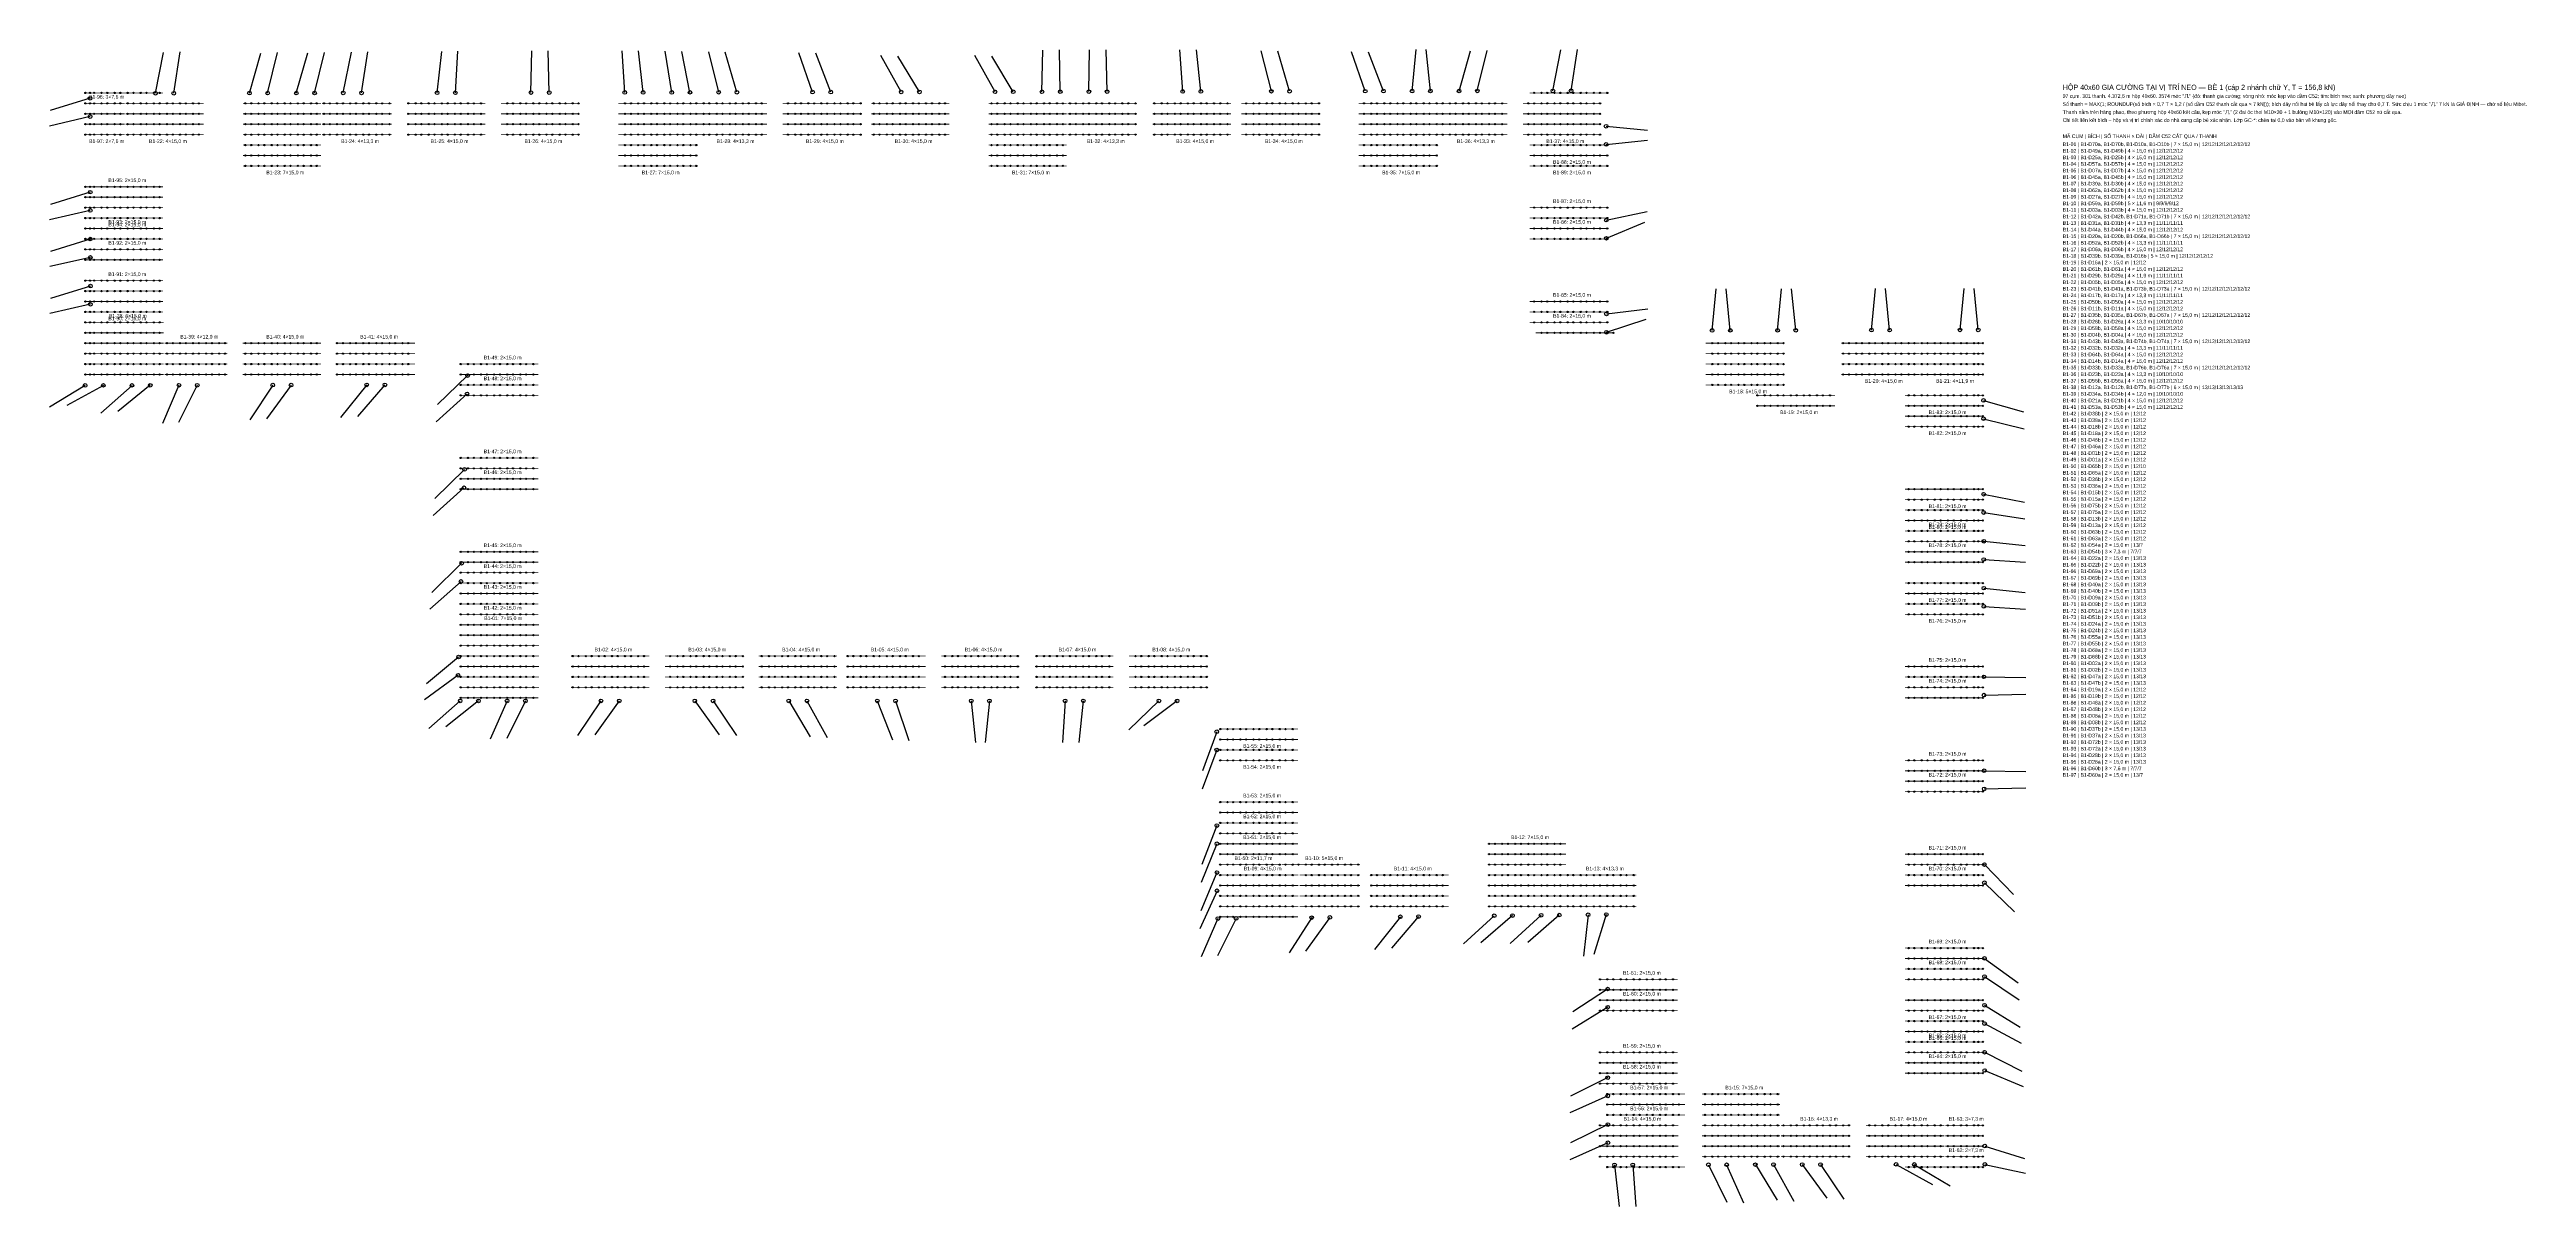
# Model space of a CAD drawing. Header units: millimetres. Extents: x 820511857 to 820986904, y -2251263208 to -2251041334.
import ezdxf

# ---------------------------------------------------------------- set-up
doc = ezdxf.new("R2010")
doc.units = ezdxf.units.MM
for name, color, linetype in [('GC-BICH NEO', 6, 'Continuous'), ('GC-DAY NEO', 5, 'Continuous'), ('GC-GHI CHU', 2, 'Continuous'), ('GC-HOP 40x60 GIA CUONG', 1, 'Continuous')]:
    doc.layers.add(name, color=color, linetype=linetype)
doc.styles.add('GC_VN', font='arial.ttf')

msp = doc.modelspace()

# ---------------------------------------------------------------- linework, layer by layer
at = {"layer": 'GC-BICH NEO'}
for centre in [(820519639, -2251050691), (820532190, -2251049720), (820535690, -2251049714), (820550187, -2251049692), (820553687, -2251049686), (820559185, -2251049679), (820562685, -2251049673), (820568192, -2251049660), (820571692, -2251049653), (820586189, -2251049632), (820589689, -2251049626), (820604188, -2251049591), (820607688, -2251049584), (820622185, -2251049563), (820625685, -2251049557), (820631183, -2251049549), (820634683, -2251049543), (820640190, -2251049530), (820643690, -2251049524), (820658187, -2251049502), (820661687, -2251049496), (820675190, -2251049472), (820678690, -2251049466), (820693187, -2251049445), (820696687, -2251049439), (820702194, -2251049426), (820705694, -2251049419), (820711192, -2251049412), (820714692, -2251049406), (820729183, -2251049376), (820732683, -2251049370), (820746187, -2251049345), (820749687, -2251049339), (820764183, -2251049318), (820767683, -2251049312), (820773190, -2251049299), (820776690, -2251049293), (820782188, -2251049285), (820785688, -2251049279), (820800185, -2251049257), (820803685, -2251049251), (820519645, -2251054191), (820810393, -2251056043), (820810399, -2251059543), (820519667, -2251068688), (820519673, -2251072188), (820810429, -2251074035), (820519681, -2251077686), (820810435, -2251077535), (820519687, -2251081186), (820519700, -2251086693), (820519706, -2251090193), (820810462, -2251092040), (820810468, -2251095540), (820830715, -2251095197), (820834215, -2251095191), (820843267, -2251095185), (820846767, -2251095179), (820861267, -2251095143), (820864767, -2251095137), (820878270, -2251095113), (820881770, -2251095107), (820518677, -2251105746), (820522177, -2251105740), (820527675, -2251105733), (820531175, -2251105726), (820536682, -2251105713), (820540182, -2251105707), (820554678, -2251105686), (820558178, -2251105680), (820572683, -2251105653), (820576183, -2251105647), (820591925, -2251107370), (820592037, -2251103872), (820882773, -2251108630), (820882779, -2251112130), (820591457, -2251121860), (820591345, -2251125358), (820882801, -2251126627), (820882807, -2251130127), (820882820, -2251135634), (820590891, -2251139851), (820882826, -2251139134), (820590779, -2251143349), (820882833, -2251144632), (820882840, -2251148132), (820590311, -2251157839), (820590199, -2251161337), (820882864, -2251161635), (820590612, -2251166259), (820594112, -2251166258), (820599621, -2251166262), (820603121, -2251166262), (820617619, -2251166257), (820621119, -2251166256), (820635618, -2251166251), (820639118, -2251166251), (820653622, -2251166254), (820657122, -2251166254), (820670619, -2251166252), (820674119, -2251166251), (820688618, -2251166246), (820692118, -2251166246), (820706622, -2251166250), (820710122, -2251166249), (820724621, -2251166244), (820728121, -2251166244), (820882870, -2251165135), (820735711, -2251172161), (820735717, -2251175661), (820882891, -2251179632), (820882897, -2251183132), (820735738, -2251190158), (820735744, -2251193658), (820882933, -2251197632), (820735757, -2251199165), (820735764, -2251202665), (820882939, -2251201132), (820770929, -2251207640), (820774429, -2251207604), (820788924, -2251207460), (820792424, -2251207424), (820797919, -2251207365), (820801419, -2251207329), (820806928, -2251207274), (820810428, -2251207238), (820735931, -2251208003), (820739431, -2251207967), (820753927, -2251207823), (820757426, -2251207787), (820882960, -2251215628), (820810683, -2251221505), (820882966, -2251219128), (820810689, -2251225005), (820882974, -2251224627), (820882980, -2251228127), (820882993, -2251233633), (820810708, -2251238500), (820882999, -2251237133), (820810714, -2251242000), (820810736, -2251247501), (820810742, -2251251001), (820833505, -2251255200), (820839011, -2251255187), (820842511, -2251255181), (820848010, -2251255173), (820851510, -2251255167), (820866001, -2251255137), (820869501, -2251255131), (820883021, -2251251630), (820883027, -2251255130), (820812008, -2251255234), (820815508, -2251255228), (820830005, -2251255206)]:
    msp.add_circle(centre, 350, dxfattribs=at)
at = {"layer": 'GC-DAY NEO'}
for p, q in [((820532190, -2251049720), (820533737, -2251041871)), ((820535690, -2251049714), (820536891, -2251041805)), ((820550187, -2251049692), (820552412, -2251042008)), ((820553687, -2251049686), (820555577, -2251041913)), ((820559185, -2251049679), (820561401, -2251041991)), ((820562685, -2251049673), (820564586, -2251041902)), ((820568192, -2251049660), (820569751, -2251041813)), ((820571692, -2251049653), (820572879, -2251041742)), ((820586189, -2251049632), (820587067, -2251041680)), ((820589689, -2251049626), (820590176, -2251041641)), ((820604188, -2251049591), (820604375, -2251041593)), ((820607688, -2251049584), (820607472, -2251041587)), ((820622185, -2251049563), (820621663, -2251041580)), ((820625685, -2251049557), (820624790, -2251041607)), ((820631183, -2251049549), (820629947, -2251041645)), ((820634683, -2251049543), (820633122, -2251041697)), ((820640190, -2251049530), (820638291, -2251041759)), ((820643690, -2251049524), (820641423, -2251041852)), ((820658187, -2251049502), (820655588, -2251041936)), ((820661687, -2251049496), (820658794, -2251042038)), ((820675190, -2251049472), (820671305, -2251042479)), ((820678690, -2251049466), (820674552, -2251042619)), ((820693187, -2251049445), (820689293, -2251042456)), ((820696687, -2251049439), (820692564, -2251042582)), ((820702194, -2251049426), (820702330, -2251041427)), ((820705694, -2251049419), (820705526, -2251041421)), ((820711192, -2251049412), (820711332, -2251041413)), ((820714692, -2251049406), (820714517, -2251041408)), ((820729183, -2251049376), (820728623, -2251041395)), ((820732683, -2251049370), (820731827, -2251041415)), ((820746187, -2251049345), (820744250, -2251041583)), ((820749687, -2251049339), (820747455, -2251041657)), ((820764183, -2251049318), (820761567, -2251041758)), ((820767683, -2251049312), (820764807, -2251041847)), ((820773190, -2251049299), (820773971, -2251041337)), ((820776690, -2251049293), (820775879, -2251041334)), ((820782188, -2251049285), (820784387, -2251041593)), ((820785688, -2251049279), (820787599, -2251041510)), ((820800185, -2251049257), (820801707, -2251041403)), ((820803685, -2251049251), (820804918, -2251041347)), ((820519645, -2251054191), (820511857, -2251056020)), ((820519639, -2251050691), (820511985, -2251053018)), ((820810393, -2251056043), (820818355, -2251056822)), ((820810399, -2251059543), (820818358, -2251058730)), ((820519667, -2251068688), (820512023, -2251071050)), ((820519673, -2251072188), (820511878, -2251073988)), ((820810429, -2251074035), (820818255, -2251072373)), ((820519681, -2251077686), (820512043, -2251080067)), ((820810435, -2251077535), (820817805, -2251074423)), ((820519687, -2251081186), (820511887, -2251082967)), ((820519700, -2251086693), (820512068, -2251089092)), ((820830715, -2251095197), (820831496, -2251087235)), ((820834215, -2251095191), (820833403, -2251087232)), ((820843267, -2251095185), (820844049, -2251087223)), ((820846767, -2251095179), (820845958, -2251087220)), ((820861267, -2251095143), (820862048, -2251087182)), ((820864767, -2251095137), (820863956, -2251087179)), ((820878270, -2251095113), (820879051, -2251087151)), ((820881770, -2251095107), (820880959, -2251087148)), ((820519706, -2251090193), (820511901, -2251091948)), ((820810462, -2251092040), (820818404, -2251091079)), ((820810468, -2251095540), (820818074, -2251093060)), ((820518677, -2251105746), (820511867, -2251109945)), ((820522177, -2251105740), (820515159, -2251109582)), ((820527675, -2251105733), (820521701, -2251111054)), ((820531175, -2251105726), (820524924, -2251110720)), ((820536682, -2251105713), (820533511, -2251113058)), ((820540182, -2251105707), (820536618, -2251112870)), ((820554678, -2251105686), (820550260, -2251112355)), ((820558178, -2251105680), (820553451, -2251112134)), ((820572683, -2251105653), (820567658, -2251111878)), ((820576183, -2251105647), (820570947, -2251111695)), ((820591925, -2251107370), (820586005, -2251112751)), ((820592037, -2251103872), (820586281, -2251109428)), ((820882773, -2251108630), (820890466, -2251110824)), ((820882779, -2251112130), (820890546, -2251114046)), ((820591345, -2251125358), (820585405, -2251130717)), ((820591457, -2251121860), (820585721, -2251127436)), ((820882801, -2251126627), (820890652, -2251128162)), ((820882807, -2251130127), (820890713, -2251131347)), ((820882820, -2251135634), (820890776, -2251136465)), ((820590891, -2251139851), (820585188, -2251145462)), ((820882826, -2251139134), (820890808, -2251139666)), ((820590779, -2251143349), (820584808, -2251148674)), ((820882833, -2251144632), (820890789, -2251145478)), ((820882840, -2251148132), (820890823, -2251148649)), ((820590311, -2251157839), (820584178, -2251162976)), ((820590199, -2251161337), (820583751, -2251166072)), ((820882864, -2251161635), (820890862, -2251161788)), ((820590612, -2251166259), (820584624, -2251171564)), ((820594112, -2251166258), (820587860, -2251171250)), ((820599621, -2251166262), (820596396, -2251173583)), ((820603121, -2251166262), (820599585, -2251173438)), ((820617619, -2251166257), (820613137, -2251172883)), ((820621119, -2251166256), (820616430, -2251172738)), ((820635618, -2251166251), (820640301, -2251172738)), ((820639118, -2251166251), (820643612, -2251172869)), ((820653622, -2251166254), (820657728, -2251173120)), ((820657122, -2251166254), (820661011, -2251173245)), ((820670619, -2251166252), (820673520, -2251173707)), ((820674119, -2251166251), (820676684, -2251173829)), ((820688618, -2251166246), (820689415, -2251174207)), ((820692118, -2251166246), (820691323, -2251174206)), ((820706622, -2251166250), (820706106, -2251174233)), ((820710122, -2251166249), (820709242, -2251174201)), ((820724621, -2251166244), (820718848, -2251171782)), ((820728121, -2251166244), (820721708, -2251171027)), ((820882870, -2251165135), (820890868, -2251164953)), ((820735711, -2251172161), (820733006, -2251179690)), ((820735717, -2251175661), (820732913, -2251183154)), ((820882891, -2251179632), (820890890, -2251179785)), ((820882897, -2251183132), (820890895, -2251182945)), ((820735738, -2251190158), (820732851, -2251197619)), ((820735744, -2251193658), (820732714, -2251201062)), ((820882933, -2251197632), (820888510, -2251203367)), ((820735757, -2251199165), (820732643, -2251206534)), ((820882939, -2251201132), (820888697, -2251206686)), ((820735764, -2251202665), (820732448, -2251209945)), ((820801419, -2251207329), (820795364, -2251212558)), ((820806928, -2251207274), (820806060, -2251215227)), ((820810428, -2251207238), (820808037, -2251214873)), ((820735931, -2251208003), (820732738, -2251215338)), ((820739431, -2251207967), (820735860, -2251215126)), ((820753927, -2251207823), (820749582, -2251214540)), ((820757426, -2251207787), (820752743, -2251214273)), ((820770929, -2251207640), (820765977, -2251213923)), ((820774429, -2251207604), (820769227, -2251213682)), ((820788924, -2251207460), (820783016, -2251212854)), ((820792424, -2251207424), (820786379, -2251212664)), ((820797919, -2251207365), (820792000, -2251212748)), ((820882960, -2251215628), (820889433, -2251220329)), ((820810683, -2251221505), (820804008, -2251225914)), ((820882966, -2251219128), (820889617, -2251223575)), ((820810689, -2251225005), (820803881, -2251229206)), ((820882974, -2251224627), (820889795, -2251228806)), ((820882980, -2251228127), (820890025, -2251231917)), ((820882993, -2251233633), (820890122, -2251237265)), ((820810708, -2251238500), (820803535, -2251242042)), ((820882999, -2251237133), (820890379, -2251240223)), ((820810714, -2251242000), (820803401, -2251245242)), ((820810736, -2251247501), (820803558, -2251251035)), ((820810742, -2251251001), (820803432, -2251254251)), ((820883021, -2251251630), (820890650, -2251254037)), ((820812008, -2251255234), (820812866, -2251263188)), ((820815508, -2251255228), (820816072, -2251263208)), ((820830005, -2251255206), (820833547, -2251262379)), ((820833505, -2251255200), (820836748, -2251262513)), ((820839011, -2251255187), (820843166, -2251262023)), ((820842511, -2251255181), (820846371, -2251262189)), ((820848010, -2251255173), (820852751, -2251261617)), ((820851510, -2251255167), (820855964, -2251261812)), ((820866001, -2251255137), (820873002, -2251259008)), ((820869501, -2251255131), (820876368, -2251259236)), ((820883027, -2251255130), (820890846, -2251256821))]:
    msp.add_line(p, q, dxfattribs=at)
at = {"layer": 'GC-HOP 40x60 GIA CUONG', "const_width": 150}
for points in [[(820518643, -2251049653), (820533643, -2251049653)], [(820795719, -2251049653), (820810719, -2251049653)], [(820518643, -2251051653), (820526240, -2251051653)], [(820518643, -2251053653), (820526240, -2251053653)], [(820526440, -2251051653), (820541440, -2251051653)], [(820526440, -2251053653), (820541440, -2251053653)], [(820548936, -2251051653), (820563936, -2251051653)], [(820548936, -2251053653), (820563936, -2251053653)], [(820564136, -2251051653), (820577442, -2251051653)], [(820564136, -2251053653), (820577442, -2251053653)], [(820580439, -2251051653), (820595439, -2251051653)], [(820580439, -2251053653), (820595439, -2251053653)], [(820598438, -2251051653), (820613438, -2251051653)], [(820598438, -2251053653), (820613438, -2251053653)], [(820620934, -2251051653), (820635934, -2251051653)], [(820620934, -2251053653), (820635934, -2251053653)], [(820636134, -2251051653), (820649440, -2251051653)], [(820636134, -2251053653), (820649440, -2251053653)], [(820652437, -2251051653), (820667437, -2251051653)], [(820652437, -2251053653), (820667437, -2251053653)], [(820669440, -2251051653), (820684440, -2251051653)], [(820669440, -2251053653), (820684440, -2251053653)], [(820691940, -2251051653), (820706940, -2251051653)], [(820691940, -2251053653), (820706940, -2251053653)], [(820707140, -2251051653), (820720442, -2251051653)], [(820707140, -2251053653), (820720442, -2251053653)], [(820723433, -2251051653), (820738433, -2251051653)], [(820723433, -2251053653), (820738433, -2251053653)], [(820740437, -2251051653), (820755437, -2251051653)], [(820740437, -2251053653), (820755437, -2251053653)], [(820762937, -2251051653), (820777937, -2251051653)], [(820762937, -2251053653), (820777937, -2251053653)], [(820778137, -2251051653), (820791438, -2251051653)], [(820778137, -2251053653), (820791438, -2251053653)], [(820794435, -2251051653), (820809435, -2251051653)], [(820794435, -2251053653), (820809435, -2251053653)], [(820518643, -2251055653), (820526240, -2251055653)], [(820518643, -2251057653), (820526240, -2251057653)], [(820526440, -2251055653), (820541440, -2251055653)], [(820526440, -2251057653), (820541440, -2251057653)], [(820548936, -2251055653), (820563936, -2251055653)], [(820548936, -2251057653), (820563936, -2251057653)], [(820548936, -2251059653), (820563936, -2251059653)], [(820564136, -2251055653), (820577442, -2251055653)], [(820564136, -2251057653), (820577442, -2251057653)], [(820580439, -2251055653), (820595439, -2251055653)], [(820580439, -2251057653), (820595439, -2251057653)], [(820598438, -2251055653), (820613438, -2251055653)], [(820598438, -2251057653), (820613438, -2251057653)], [(820620934, -2251055653), (820635934, -2251055653)], [(820620934, -2251057653), (820635934, -2251057653)], [(820620934, -2251059653), (820635934, -2251059653)], [(820636134, -2251055653), (820649440, -2251055653)], [(820636134, -2251057653), (820649440, -2251057653)], [(820652437, -2251055653), (820667437, -2251055653)], [(820652437, -2251057653), (820667437, -2251057653)], [(820669440, -2251055653), (820684440, -2251055653)], [(820669440, -2251057653), (820684440, -2251057653)], [(820691940, -2251055653), (820706940, -2251055653)], [(820691940, -2251057653), (820706940, -2251057653)], [(820691940, -2251059653), (820706940, -2251059653)], [(820707140, -2251055653), (820720442, -2251055653)], [(820707140, -2251057653), (820720442, -2251057653)], [(820723433, -2251055653), (820738433, -2251055653)], [(820723433, -2251057653), (820738433, -2251057653)], [(820740437, -2251055653), (820755437, -2251055653)], [(820740437, -2251057653), (820755437, -2251057653)], [(820762937, -2251055653), (820777937, -2251055653)], [(820762937, -2251057653), (820777937, -2251057653)], [(820762937, -2251059653), (820777937, -2251059653)], [(820778137, -2251055653), (820791438, -2251055653)], [(820778137, -2251057653), (820791438, -2251057653)], [(820794435, -2251055653), (820809435, -2251055653)], [(820794435, -2251057653), (820809435, -2251057653)], [(820795719, -2251059653), (820810719, -2251059653)], [(820548936, -2251061653), (820563936, -2251061653)], [(820548936, -2251063653), (820563936, -2251063653)], [(820620934, -2251061653), (820635934, -2251061653)], [(820620934, -2251063653), (820635934, -2251063653)], [(820691940, -2251061653), (820706940, -2251061653)], [(820691940, -2251063653), (820706940, -2251063653)], [(820762937, -2251061653), (820777937, -2251061653)], [(820762937, -2251063653), (820777937, -2251063653)], [(820795719, -2251061653), (820810719, -2251061653)], [(820795719, -2251063653), (820810719, -2251063653)], [(820518643, -2251067653), (820533643, -2251067653)], [(820518643, -2251069653), (820533643, -2251069653)], [(820518643, -2251071653), (820533643, -2251071653)], [(820518643, -2251073653), (820533643, -2251073653)], [(820795719, -2251071653), (820810719, -2251071653)], [(820795719, -2251073653), (820810719, -2251073653)], [(820518643, -2251075653), (820533643, -2251075653)], [(820518643, -2251077653), (820533643, -2251077653)], [(820795719, -2251075653), (820810719, -2251075653)], [(820795719, -2251077653), (820810719, -2251077653)], [(820518643, -2251079653), (820533643, -2251079653)], [(820518643, -2251081653), (820533643, -2251081653)], [(820518643, -2251085653), (820533643, -2251085653)], [(820518643, -2251087653), (820533643, -2251087653)], [(820518643, -2251089653), (820533643, -2251089653)], [(820518643, -2251091653), (820533643, -2251091653)], [(820795719, -2251089653), (820810719, -2251089653)], [(820795719, -2251091653), (820810719, -2251091653)], [(820518743, -2251093653), (820533743, -2251093653)], [(820518743, -2251095653), (820533743, -2251095653)], [(820518743, -2251097653), (820533743, -2251097653)], [(820533943, -2251097653), (820545932, -2251097653)], [(820548928, -2251097653), (820563928, -2251097653)], [(820566933, -2251097653), (820581933, -2251097653)], [(820795719, -2251093653), (820810719, -2251093653)], [(820796892, -2251095653), (820811892, -2251095653)], [(820829491, -2251097653), (820844491, -2251097653)], [(820855517, -2251097653), (820870517, -2251097653)], [(820870717, -2251097653), (820882646, -2251097653)], [(820518743, -2251099653), (820533743, -2251099653)], [(820518743, -2251101653), (820533743, -2251101653)], [(820533943, -2251099653), (820545932, -2251099653)], [(820533943, -2251101653), (820545932, -2251101653)], [(820548928, -2251099653), (820563928, -2251099653)], [(820548928, -2251101653), (820563928, -2251101653)], [(820566933, -2251099653), (820581933, -2251099653)], [(820566933, -2251101653), (820581933, -2251101653)], [(820590627, -2251101653), (820605627, -2251101653)], [(820829491, -2251099653), (820844491, -2251099653)], [(820829491, -2251101653), (820844491, -2251101653)], [(820855517, -2251099653), (820870517, -2251099653)], [(820855517, -2251101653), (820870517, -2251101653)], [(820870717, -2251099653), (820882646, -2251099653)], [(820870717, -2251101653), (820882646, -2251101653)], [(820518743, -2251103653), (820533743, -2251103653)], [(820533943, -2251103653), (820545932, -2251103653)], [(820548928, -2251103653), (820563928, -2251103653)], [(820566933, -2251103653), (820581933, -2251103653)], [(820590627, -2251103653), (820605627, -2251103653)], [(820590627, -2251105653), (820605627, -2251105653)], [(820590627, -2251107653), (820605627, -2251107653)], [(820829491, -2251103653), (820844491, -2251103653)], [(820829491, -2251105653), (820844491, -2251105653)], [(820839267, -2251107653), (820854267, -2251107653)], [(820855517, -2251103653), (820870517, -2251103653)], [(820867746, -2251107653), (820882746, -2251107653)], [(820870717, -2251103653), (820882646, -2251103653)], [(820839267, -2251109653), (820854267, -2251109653)], [(820867746, -2251109653), (820882746, -2251109653)], [(820867746, -2251111653), (820882746, -2251111653)], [(820867746, -2251113653), (820882746, -2251113653)], [(820590627, -2251119653), (820605627, -2251119653)], [(820590627, -2251121653), (820605627, -2251121653)], [(820590627, -2251123653), (820605627, -2251123653)], [(820590627, -2251125653), (820605627, -2251125653)], [(820867746, -2251125653), (820882746, -2251125653)], [(820867746, -2251127653), (820882746, -2251127653)], [(820867746, -2251129653), (820882746, -2251129653)], [(820867746, -2251131653), (820882746, -2251131653)], [(820867746, -2251133653), (820882746, -2251133653)], [(820867746, -2251135653), (820882746, -2251135653)], [(820590627, -2251137653), (820605627, -2251137653)], [(820590627, -2251139653), (820605627, -2251139653)], [(820867746, -2251137653), (820882746, -2251137653)], [(820867746, -2251139653), (820882746, -2251139653)], [(820590627, -2251141653), (820605627, -2251141653)], [(820590627, -2251143653), (820605627, -2251143653)], [(820590627, -2251145653), (820605627, -2251145653)], [(820867746, -2251143653), (820882746, -2251143653)], [(820867746, -2251145653), (820882746, -2251145653)], [(820590627, -2251147653), (820605627, -2251147653)], [(820590627, -2251149653), (820605627, -2251149653)], [(820867746, -2251147653), (820882746, -2251147653)], [(820867746, -2251149653), (820882746, -2251149653)], [(820590727, -2251151653), (820605727, -2251151653)], [(820590727, -2251153653), (820605727, -2251153653)], [(820590727, -2251155653), (820605727, -2251155653)], [(820590727, -2251157653), (820605727, -2251157653)], [(820590727, -2251159653), (820605727, -2251159653)], [(820611869, -2251157653), (820626869, -2251157653)], [(820611869, -2251159653), (820626869, -2251159653)], [(820629868, -2251157653), (820644868, -2251157653)], [(820629868, -2251159653), (820644868, -2251159653)], [(820647872, -2251157653), (820662872, -2251157653)], [(820647872, -2251159653), (820662872, -2251159653)], [(820664869, -2251157653), (820679869, -2251157653)], [(820664869, -2251159653), (820679869, -2251159653)], [(820682868, -2251157653), (820697868, -2251157653)], [(820682868, -2251159653), (820697868, -2251159653)], [(820700872, -2251157653), (820715872, -2251157653)], [(820700872, -2251159653), (820715872, -2251159653)], [(820718871, -2251157653), (820733871, -2251157653)], [(820718871, -2251159653), (820733871, -2251159653)], [(820867746, -2251159653), (820882746, -2251159653)], [(820590727, -2251161653), (820605727, -2251161653)], [(820590727, -2251163653), (820605727, -2251163653)], [(820611869, -2251161653), (820626869, -2251161653)], [(820611869, -2251163653), (820626869, -2251163653)], [(820629868, -2251161653), (820644868, -2251161653)], [(820629868, -2251163653), (820644868, -2251163653)], [(820647872, -2251161653), (820662872, -2251161653)], [(820647872, -2251163653), (820662872, -2251163653)], [(820664869, -2251161653), (820679869, -2251161653)], [(820664869, -2251163653), (820679869, -2251163653)], [(820682868, -2251161653), (820697868, -2251161653)], [(820682868, -2251163653), (820697868, -2251163653)], [(820700872, -2251161653), (820715872, -2251161653)], [(820700872, -2251163653), (820715872, -2251163653)], [(820718871, -2251161653), (820733871, -2251161653)], [(820718871, -2251163653), (820733871, -2251163653)], [(820867746, -2251161653), (820882746, -2251161653)], [(820867746, -2251163653), (820882746, -2251163653)], [(820590627, -2251165653), (820605627, -2251165653)], [(820867746, -2251165653), (820882746, -2251165653)], [(820736287, -2251171653), (820751287, -2251171653)], [(820736287, -2251173653), (820751287, -2251173653)], [(820736287, -2251175653), (820751287, -2251175653)], [(820736287, -2251177653), (820751287, -2251177653)], [(820867746, -2251177653), (820882746, -2251177653)], [(820867746, -2251179653), (820882746, -2251179653)], [(820867746, -2251181653), (820882746, -2251181653)], [(820867746, -2251183653), (820882746, -2251183653)], [(820736287, -2251185653), (820751287, -2251185653)], [(820736287, -2251187653), (820751287, -2251187653)], [(820736287, -2251189653), (820751287, -2251189653)], [(820736287, -2251191653), (820751287, -2251191653)], [(820736287, -2251193653), (820751287, -2251193653)], [(820736287, -2251195653), (820751287, -2251195653)], [(820736287, -2251197653), (820747977, -2251197653)], [(820748177, -2251197653), (820763177, -2251197653)], [(820787671, -2251193653), (820802671, -2251193653)], [(820787671, -2251195653), (820802671, -2251195653)], [(820787671, -2251197653), (820802671, -2251197653)], [(820867746, -2251195653), (820882746, -2251195653)], [(820867746, -2251197653), (820882746, -2251197653)], [(820736387, -2251199653), (820751387, -2251199653)], [(820736387, -2251201653), (820751387, -2251201653)], [(820751587, -2251199653), (820763177, -2251199653)], [(820751587, -2251201653), (820763177, -2251201653)], [(820765179, -2251199653), (820780179, -2251199653)], [(820765179, -2251201653), (820780179, -2251201653)], [(820787671, -2251199653), (820802671, -2251199653)], [(820787671, -2251201653), (820802671, -2251201653)], [(820802871, -2251199653), (820816178, -2251199653)], [(820802871, -2251201653), (820816178, -2251201653)], [(820867746, -2251199653), (820882746, -2251199653)], [(820867746, -2251201653), (820882746, -2251201653)], [(820736387, -2251203653), (820751387, -2251203653)], [(820736387, -2251205653), (820751387, -2251205653)], [(820751587, -2251203653), (820763177, -2251203653)], [(820751587, -2251205653), (820763177, -2251205653)], [(820765179, -2251203653), (820780179, -2251203653)], [(820765179, -2251205653), (820780179, -2251205653)], [(820787671, -2251203653), (820802671, -2251203653)], [(820787671, -2251205653), (820802671, -2251205653)], [(820802871, -2251203653), (820816178, -2251203653)], [(820802871, -2251205653), (820816178, -2251205653)], [(820736287, -2251207653), (820751287, -2251207653)], [(820867746, -2251213653), (820882746, -2251213653)], [(820867746, -2251215653), (820882746, -2251215653)], [(820809129, -2251219653), (820824129, -2251219653)], [(820809129, -2251221653), (820824129, -2251221653)], [(820867746, -2251217653), (820882746, -2251217653)], [(820867746, -2251219653), (820882746, -2251219653)], [(820809129, -2251223653), (820824129, -2251223653)], [(820809129, -2251225653), (820824129, -2251225653)], [(820867746, -2251223653), (820882746, -2251223653)], [(820867746, -2251225653), (820882746, -2251225653)], [(820867746, -2251227653), (820882746, -2251227653)], [(820867746, -2251229653), (820882746, -2251229653)], [(820809129, -2251233653), (820824129, -2251233653)], [(820809129, -2251235653), (820824129, -2251235653)], [(820867746, -2251231653), (820882746, -2251231653)], [(820867746, -2251233653), (820882746, -2251233653)], [(820867746, -2251235653), (820882746, -2251235653)], [(820809129, -2251237653), (820824129, -2251237653)], [(820809129, -2251239653), (820824129, -2251239653)], [(820867746, -2251237653), (820882746, -2251237653)], [(820810519, -2251241653), (820825519, -2251241653)], [(820810519, -2251243653), (820825519, -2251243653)], [(820828758, -2251241653), (820843758, -2251241653)], [(820828758, -2251243653), (820843758, -2251243653)], [(820809229, -2251247653), (820824229, -2251247653)], [(820809229, -2251249653), (820824229, -2251249653)], [(820810519, -2251245653), (820825519, -2251245653)], [(820828758, -2251245653), (820843758, -2251245653)], [(820828758, -2251247653), (820843758, -2251247653)], [(820828758, -2251249653), (820843758, -2251249653)], [(820843958, -2251247653), (820857260, -2251247653)], [(820843958, -2251249653), (820857260, -2251249653)], [(820860251, -2251247653), (820875251, -2251247653)], [(820860251, -2251249653), (820875251, -2251249653)], [(820875451, -2251247653), (820882746, -2251247653)], [(820875451, -2251249653), (820882746, -2251249653)], [(820809229, -2251251653), (820824229, -2251251653)], [(820809229, -2251253653), (820824229, -2251253653)], [(820828758, -2251251653), (820843758, -2251251653)], [(820828758, -2251253653), (820843758, -2251253653)], [(820843958, -2251251653), (820857260, -2251251653)], [(820843958, -2251253653), (820857260, -2251253653)], [(820860251, -2251251653), (820875251, -2251251653)], [(820860251, -2251253653), (820875251, -2251253653)], [(820875451, -2251251653), (820882746, -2251251653)], [(820875451, -2251253653), (820882746, -2251253653)], [(820810519, -2251255653), (820825519, -2251255653)], [(820867746, -2251255653), (820882746, -2251255653)]]:
    msp.add_lwpolyline(points, dxfattribs=at)
at = {"layer": 'GC-HOP 40x60 GIA CUONG'}
for centre in [(820518743, -2251049653), (820519598, -2251049653), (820520419, -2251049653), (820521819, -2251049653), (820522929, -2251049653), (820524329, -2251049653), (820525439, -2251049653), (820526839, -2251049653), (820527949, -2251049653), (820529349, -2251049653), (820530459, -2251049653), (820531859, -2251049653), (820532969, -2251049653), (820796593, -2251049653), (820797993, -2251049653), (820799103, -2251049653), (820800503, -2251049653), (820801613, -2251049653), (820803013, -2251049653), (820804123, -2251049653), (820805523, -2251049653), (820806633, -2251049653), (820808033, -2251049653), (820809229, -2251049653), (820810619, -2251049653), (820518743, -2251051653), (820518743, -2251053653), (820519598, -2251051653), (820519598, -2251053653), (820520419, -2251051653), (820520419, -2251053653), (820521819, -2251051653), (820521819, -2251053653), (820522929, -2251051653), (820522929, -2251053653), (820524329, -2251051653), (820524329, -2251053653), (820525439, -2251051653), (820525439, -2251053653), (820526839, -2251051653), (820526839, -2251053653), (820527949, -2251051653), (820527949, -2251053653), (820529349, -2251051653), (820529349, -2251053653), (820530459, -2251051653), (820530459, -2251053653), (820531859, -2251051653), (820531859, -2251053653), (820532969, -2251051653), (820532969, -2251053653), (820534369, -2251051653), (820534369, -2251053653), (820535499, -2251051653), (820535499, -2251053653), (820536899, -2251051653), (820536899, -2251053653), (820537999, -2251051653), (820537999, -2251053653), (820539389, -2251051653), (820539389, -2251053653), (820540494, -2251051653), (820540494, -2251053653), (820549429, -2251051653), (820549429, -2251053653), (820550554, -2251051653), (820550554, -2251053653), (820551939, -2251051653), (820551939, -2251053653), (820553059, -2251051653), (820553059, -2251053653), (820554459, -2251051653), (820554459, -2251053653), (820555569, -2251051653), (820555569, -2251053653), (820556969, -2251051653), (820556969, -2251053653), (820558079, -2251051653), (820558079, -2251053653), (820559479, -2251051653), (820559479, -2251053653), (820560589, -2251051653), (820560589, -2251053653), (820561989, -2251051653), (820561989, -2251053653), (820563099, -2251051653), (820563099, -2251053653), (820564499, -2251051653), (820564499, -2251053653), (820565609, -2251051653), (820565609, -2251053653), (820567009, -2251051653), (820567009, -2251053653), (820568119, -2251051653), (820568119, -2251053653), (820569519, -2251051653), (820569519, -2251053653), (820570629, -2251051653), (820570629, -2251053653), (820572029, -2251051653), (820572029, -2251053653), (820573139, -2251051653), (820573139, -2251053653), (820574539, -2251051653), (820574539, -2251053653), (820575649, -2251051653), (820575649, -2251053653), (820577049, -2251051653), (820577049, -2251053653), (820580669, -2251051653), (820580669, -2251053653), (820582069, -2251051653), (820582069, -2251053653), (820583179, -2251051653), (820583179, -2251053653), (820584579, -2251051653), (820584579, -2251053653), (820585689, -2251051653), (820585689, -2251053653), (820587089, -2251051653), (820587089, -2251053653), (820588199, -2251051653), (820588199, -2251053653), (820589599, -2251051653), (820589599, -2251053653), (820590727, -2251051653), (820590727, -2251053653), (820592117, -2251051653), (820592117, -2251053653), (820593224, -2251051653), (820593224, -2251053653), (820594624, -2251051653), (820594624, -2251053653), (820599644, -2251051653), (820599644, -2251053653), (820600754, -2251051653), (820600754, -2251053653), (820602154, -2251051653), (820602154, -2251053653), (820603264, -2251051653), (820603264, -2251053653), (820604664, -2251051653), (820604664, -2251053653), (820605774, -2251051653), (820605774, -2251053653), (820607174, -2251051653), (820607174, -2251053653), (820608304, -2251051653), (820608304, -2251053653), (820609704, -2251051653), (820609704, -2251053653), (820610804, -2251051653), (820610804, -2251053653), (820612194, -2251051653), (820612194, -2251053653), (820613299, -2251051653), (820613299, -2251053653), (820622234, -2251051653), (820622234, -2251053653), (820623359, -2251051653), (820623359, -2251053653), (820624744, -2251051653), (820624744, -2251053653), (820625864, -2251051653), (820625864, -2251053653), (820627264, -2251051653), (820627264, -2251053653), (820628374, -2251051653), (820628374, -2251053653), (820629774, -2251051653), (820629774, -2251053653), (820630884, -2251051653), (820630884, -2251053653), (820632284, -2251051653), (820632284, -2251053653), (820633394, -2251051653), (820633394, -2251053653), (820634794, -2251051653), (820634794, -2251053653), (820635904, -2251051653), (820635904, -2251053653), (820637304, -2251051653), (820637304, -2251053653), (820638414, -2251051653), (820638414, -2251053653), (820639814, -2251051653), (820639814, -2251053653), (820640924, -2251051653), (820640924, -2251053653), (820642324, -2251051653), (820642324, -2251053653), (820643434, -2251051653), (820643434, -2251053653), (820644834, -2251051653), (820644834, -2251053653), (820645944, -2251051653), (820645944, -2251053653), (820647344, -2251051653), (820647344, -2251053653), (820648454, -2251051653), (820648454, -2251053653), (820653474, -2251051653), (820653474, -2251053653), (820654874, -2251051653), (820654874, -2251053653), (820655984, -2251051653), (820655984, -2251053653), (820657384, -2251051653), (820657384, -2251053653), (820658494, -2251051653), (820658494, -2251053653), (820659894, -2251051653), (820659894, -2251053653), (820661004, -2251051653), (820661004, -2251053653), (820662404, -2251051653), (820662404, -2251053653), (820663552, -2251051653), (820663552, -2251053653), (820664942, -2251051653), (820664942, -2251053653), (820666018, -2251051653), (820666018, -2251053653), (820667418, -2251051653), (820667418, -2251053653), (820669928, -2251051653), (820669928, -2251053653), (820671038, -2251051653), (820671038, -2251053653), (820672438, -2251051653), (820672438, -2251053653), (820673548, -2251051653), (820673548, -2251053653), (820674948, -2251051653), (820674948, -2251053653), (820676058, -2251051653), (820676058, -2251053653), (820677458, -2251051653), (820677458, -2251053653), (820678568, -2251051653), (820678568, -2251053653), (820679968, -2251051653), (820679968, -2251053653), (820681098, -2251051653), (820681098, -2251053653), (820682498, -2251051653), (820682498, -2251053653), (820683598, -2251051653), (820683598, -2251053653), (820692518, -2251051653), (820692518, -2251053653), (820693623, -2251051653), (820693623, -2251053653), (820695028, -2251051653), (820695028, -2251053653), (820696153, -2251051653), (820696153, -2251053653), (820697538, -2251051653), (820697538, -2251053653), (820698658, -2251051653), (820698658, -2251053653), (820700058, -2251051653), (820700058, -2251053653), (820701168, -2251051653), (820701168, -2251053653), (820702568, -2251051653), (820702568, -2251053653), (820703678, -2251051653), (820703678, -2251053653), (820705078, -2251051653), (820705078, -2251053653), (820706188, -2251051653), (820706188, -2251053653), (820707588, -2251051653), (820707588, -2251053653), (820708698, -2251051653), (820708698, -2251053653), (820710098, -2251051653), (820710098, -2251053653), (820711208, -2251051653), (820711208, -2251053653), (820712608, -2251051653), (820712608, -2251053653), (820713718, -2251051653), (820713718, -2251053653), (820715118, -2251051653), (820715118, -2251053653), (820716228, -2251051653), (820716228, -2251053653), (820717628, -2251051653), (820717628, -2251053653), (820718738, -2251051653), (820718738, -2251053653), (820720138, -2251051653), (820720138, -2251053653), (820723758, -2251051653), (820723758, -2251053653), (820725158, -2251051653), (820725158, -2251053653), (820726268, -2251051653), (820726268, -2251053653), (820727668, -2251051653), (820727668, -2251053653), (820728778, -2251051653), (820728778, -2251053653), (820730178, -2251051653), (820730178, -2251053653), (820731288, -2251051653), (820731288, -2251053653), (820732688, -2251051653), (820732688, -2251053653), (820733798, -2251051653), (820733798, -2251053653), (820735198, -2251051653), (820735198, -2251053653), (820736387, -2251051653), (820736387, -2251053653), (820737777, -2251051653), (820737777, -2251053653), (820741363, -2251051653), (820741363, -2251053653), (820742763, -2251051653), (820742763, -2251053653), (820743873, -2251051653), (820743873, -2251053653), (820745273, -2251051653), (820745273, -2251053653), (820746383, -2251051653), (820746383, -2251053653), (820747783, -2251051653), (820747783, -2251053653), (820748893, -2251051653), (820748893, -2251053653), (820750293, -2251051653), (820750293, -2251053653), (820751403, -2251051653), (820751403, -2251053653), (820752803, -2251051653), (820752803, -2251053653), (820753933, -2251051653), (820753933, -2251053653), (820755333, -2251051653), (820755333, -2251053653), (820763963, -2251051653), (820763963, -2251053653), (820765353, -2251051653), (820765353, -2251053653), (820766458, -2251051653), (820766458, -2251053653), (820767863, -2251051653), (820767863, -2251053653), (820768988, -2251051653), (820768988, -2251053653), (820770373, -2251051653), (820770373, -2251053653), (820771493, -2251051653), (820771493, -2251053653), (820772893, -2251051653), (820772893, -2251053653), (820774003, -2251051653), (820774003, -2251053653), (820775403, -2251051653), (820775403, -2251053653), (820776513, -2251051653), (820776513, -2251053653), (820777913, -2251051653), (820777913, -2251053653), (820779023, -2251051653), (820779023, -2251053653), (820780423, -2251051653), (820780423, -2251053653), (820781533, -2251051653), (820781533, -2251053653), (820782933, -2251051653), (820782933, -2251053653), (820784043, -2251051653), (820784043, -2251053653), (820785443, -2251051653), (820785443, -2251053653), (820786553, -2251051653), (820786553, -2251053653), (820787953, -2251051653), (820787953, -2251053653), (820789063, -2251051653), (820789063, -2251053653), (820790463, -2251051653), (820790463, -2251053653), (820795483, -2251051653), (820795483, -2251053653), (820796593, -2251051653), (820796593, -2251053653), (820797993, -2251051653), (820797993, -2251053653), (820799103, -2251051653), (820799103, -2251053653), (820800503, -2251051653), (820800503, -2251053653), (820801613, -2251051653), (820801613, -2251053653), (820803013, -2251051653), (820803013, -2251053653), (820804123, -2251051653), (820804123, -2251053653), (820805523, -2251051653), (820805523, -2251053653), (820806633, -2251051653), (820806633, -2251053653), (820808033, -2251051653), (820808033, -2251053653), (820809229, -2251051653), (820809229, -2251053653), (820518743, -2251055653), (820518743, -2251057653), (820519598, -2251055653), (820519598, -2251057653), (820520419, -2251055653), (820520419, -2251057653), (820521819, -2251055653), (820521819, -2251057653), (820522929, -2251055653), (820522929, -2251057653), (820524329, -2251055653), (820524329, -2251057653), (820525439, -2251055653), (820525439, -2251057653), (820526839, -2251055653), (820526839, -2251057653), (820527949, -2251055653), (820527949, -2251057653), (820529349, -2251055653), (820529349, -2251057653), (820530459, -2251055653), (820530459, -2251057653), (820531859, -2251055653), (820531859, -2251057653), (820532969, -2251055653), (820532969, -2251057653), (820534369, -2251055653), (820534369, -2251057653), (820535499, -2251055653), (820535499, -2251057653), (820536899, -2251055653), (820536899, -2251057653), (820537999, -2251055653), (820537999, -2251057653), (820539389, -2251055653), (820539389, -2251057653), (820540494, -2251055653), (820540494, -2251057653), (820549429, -2251055653), (820549429, -2251057653), (820549429, -2251059653), (820550554, -2251055653), (820550554, -2251057653), (820550554, -2251059653), (820551939, -2251055653), (820551939, -2251057653), (820551939, -2251059653), (820553059, -2251055653), (820553059, -2251057653), (820553059, -2251059653), (820554459, -2251055653), (820554459, -2251057653), (820554459, -2251059653), (820555569, -2251055653), (820555569, -2251057653), (820555569, -2251059653), (820556969, -2251055653), (820556969, -2251057653), (820556969, -2251059653), (820558079, -2251055653), (820558079, -2251057653), (820558079, -2251059653), (820559479, -2251055653), (820559479, -2251057653), (820559479, -2251059653), (820560589, -2251055653), (820560589, -2251057653), (820560589, -2251059653), (820561989, -2251055653), (820561989, -2251057653), (820561989, -2251059653), (820563099, -2251055653), (820563099, -2251057653), (820563099, -2251059653), (820564499, -2251055653), (820564499, -2251057653), (820565609, -2251055653), (820565609, -2251057653), (820567009, -2251055653), (820567009, -2251057653), (820568119, -2251055653), (820568119, -2251057653), (820569519, -2251055653), (820569519, -2251057653), (820570629, -2251055653), (820570629, -2251057653), (820572029, -2251055653), (820572029, -2251057653), (820573139, -2251055653), (820573139, -2251057653), (820574539, -2251055653), (820574539, -2251057653), (820575649, -2251055653), (820575649, -2251057653), (820577049, -2251055653), (820577049, -2251057653), (820580669, -2251055653), (820580669, -2251057653), (820582069, -2251055653), (820582069, -2251057653), (820583179, -2251055653), (820583179, -2251057653), (820584579, -2251055653), (820584579, -2251057653), (820585689, -2251055653), (820585689, -2251057653), (820587089, -2251055653), (820587089, -2251057653), (820588199, -2251055653), (820588199, -2251057653), (820589599, -2251055653), (820589599, -2251057653), (820590727, -2251055653), (820590727, -2251057653), (820592117, -2251055653), (820592117, -2251057653), (820593224, -2251055653), (820593224, -2251057653), (820594624, -2251055653), (820594624, -2251057653), (820599644, -2251055653), (820599644, -2251057653), (820600754, -2251055653), (820600754, -2251057653), (820602154, -2251055653), (820602154, -2251057653), (820603264, -2251055653), (820603264, -2251057653), (820604664, -2251055653), (820604664, -2251057653), (820605774, -2251055653), (820605774, -2251057653), (820607174, -2251055653), (820607174, -2251057653), (820608304, -2251055653), (820608304, -2251057653), (820609704, -2251055653), (820609704, -2251057653), (820610804, -2251055653), (820610804, -2251057653), (820612194, -2251055653), (820612194, -2251057653), (820613299, -2251055653), (820613299, -2251057653), (820622234, -2251055653), (820622234, -2251057653), (820622234, -2251059653), (820623359, -2251055653), (820623359, -2251057653), (820623359, -2251059653), (820624744, -2251055653), (820624744, -2251057653), (820624744, -2251059653), (820625864, -2251055653), (820625864, -2251057653), (820625864, -2251059653), (820627264, -2251055653), (820627264, -2251057653), (820627264, -2251059653), (820628374, -2251055653), (820628374, -2251057653), (820628374, -2251059653), (820629774, -2251055653), (820629774, -2251057653), (820629774, -2251059653), (820630884, -2251055653), (820630884, -2251057653), (820630884, -2251059653), (820632284, -2251055653), (820632284, -2251057653), (820632284, -2251059653), (820633394, -2251055653), (820633394, -2251057653), (820633394, -2251059653), (820634794, -2251055653), (820634794, -2251057653), (820634794, -2251059653), (820635904, -2251055653), (820635904, -2251057653), (820635904, -2251059653), (820637304, -2251055653), (820637304, -2251057653), (820638414, -2251055653), (820638414, -2251057653), (820639814, -2251055653), (820639814, -2251057653), (820640924, -2251055653), (820640924, -2251057653), (820642324, -2251055653), (820642324, -2251057653), (820643434, -2251055653), (820643434, -2251057653), (820644834, -2251055653), (820644834, -2251057653), (820645944, -2251055653), (820645944, -2251057653), (820647344, -2251055653), (820647344, -2251057653), (820648454, -2251055653), (820648454, -2251057653), (820653474, -2251055653), (820653474, -2251057653), (820654874, -2251055653), (820654874, -2251057653), (820655984, -2251055653), (820655984, -2251057653), (820657384, -2251055653), (820657384, -2251057653), (820658494, -2251055653), (820658494, -2251057653), (820659894, -2251055653), (820659894, -2251057653), (820661004, -2251055653), (820661004, -2251057653), (820662404, -2251055653), (820662404, -2251057653), (820663552, -2251055653), (820663552, -2251057653), (820664942, -2251055653), (820664942, -2251057653), (820666018, -2251055653), (820666018, -2251057653), (820667418, -2251055653), (820667418, -2251057653), (820669928, -2251055653), (820669928, -2251057653), (820671038, -2251055653), (820671038, -2251057653), (820672438, -2251055653), (820672438, -2251057653), (820673548, -2251055653), (820673548, -2251057653), (820674948, -2251055653), (820674948, -2251057653), (820676058, -2251055653), (820676058, -2251057653), (820677458, -2251055653), (820677458, -2251057653), (820678568, -2251055653), (820678568, -2251057653), (820679968, -2251055653), (820679968, -2251057653), (820681098, -2251055653), (820681098, -2251057653), (820682498, -2251055653), (820682498, -2251057653), (820683598, -2251055653), (820683598, -2251057653), (820692518, -2251055653), (820692518, -2251057653), (820692518, -2251059653), (820693623, -2251055653), (820693623, -2251057653), (820693623, -2251059653), (820695028, -2251055653), (820695028, -2251057653), (820695028, -2251059653), (820696153, -2251055653), (820696153, -2251057653), (820696153, -2251059653), (820697538, -2251055653), (820697538, -2251057653), (820697538, -2251059653), (820698658, -2251055653), (820698658, -2251057653), (820698658, -2251059653), (820700058, -2251055653), (820700058, -2251057653), (820700058, -2251059653), (820701168, -2251055653), (820701168, -2251057653), (820701168, -2251059653), (820702568, -2251055653), (820702568, -2251057653), (820702568, -2251059653), (820703678, -2251055653), (820703678, -2251057653), (820703678, -2251059653), (820705078, -2251055653), (820705078, -2251057653), (820705078, -2251059653), (820706188, -2251055653), (820706188, -2251057653), (820706188, -2251059653), (820707588, -2251055653), (820707588, -2251057653), (820708698, -2251055653), (820708698, -2251057653), (820710098, -2251055653), (820710098, -2251057653), (820711208, -2251055653), (820711208, -2251057653), (820712608, -2251055653), (820712608, -2251057653), (820713718, -2251055653), (820713718, -2251057653), (820715118, -2251055653), (820715118, -2251057653), (820716228, -2251055653), (820716228, -2251057653), (820717628, -2251055653), (820717628, -2251057653), (820718738, -2251055653), (820718738, -2251057653), (820720138, -2251055653), (820720138, -2251057653), (820723758, -2251055653), (820723758, -2251057653), (820725158, -2251055653), (820725158, -2251057653), (820726268, -2251055653), (820726268, -2251057653), (820727668, -2251055653), (820727668, -2251057653), (820728778, -2251055653), (820728778, -2251057653), (820730178, -2251055653), (820730178, -2251057653), (820731288, -2251055653), (820731288, -2251057653), (820732688, -2251055653), (820732688, -2251057653), (820733798, -2251055653), (820733798, -2251057653), (820735198, -2251055653), (820735198, -2251057653), (820736387, -2251055653), (820736387, -2251057653), (820737777, -2251055653), (820737777, -2251057653), (820741363, -2251055653), (820741363, -2251057653), (820742763, -2251055653), (820742763, -2251057653), (820743873, -2251055653), (820743873, -2251057653), (820745273, -2251055653), (820745273, -2251057653), (820746383, -2251055653), (820746383, -2251057653), (820747783, -2251055653), (820747783, -2251057653), (820748893, -2251055653), (820748893, -2251057653), (820750293, -2251055653), (820750293, -2251057653), (820751403, -2251055653), (820751403, -2251057653), (820752803, -2251055653), (820752803, -2251057653), (820753933, -2251055653), (820753933, -2251057653), (820755333, -2251055653), (820755333, -2251057653), (820763963, -2251055653), (820763963, -2251057653), (820763963, -2251059653), (820765353, -2251055653), (820765353, -2251057653), (820765353, -2251059653), (820766458, -2251055653), (820766458, -2251057653), (820766458, -2251059653), (820767863, -2251055653), (820767863, -2251057653), (820767863, -2251059653), (820768988, -2251055653), (820768988, -2251057653), (820768988, -2251059653), (820770373, -2251055653), (820770373, -2251057653), (820770373, -2251059653), (820771493, -2251055653), (820771493, -2251057653), (820771493, -2251059653), (820772893, -2251055653), (820772893, -2251057653), (820772893, -2251059653), (820774003, -2251055653), (820774003, -2251057653), (820774003, -2251059653), (820775403, -2251055653), (820775403, -2251057653), (820775403, -2251059653), (820776513, -2251055653), (820776513, -2251057653), (820776513, -2251059653), (820777913, -2251055653), (820777913, -2251057653), (820777913, -2251059653), (820779023, -2251055653), (820779023, -2251057653), (820780423, -2251055653), (820780423, -2251057653), (820781533, -2251055653), (820781533, -2251057653), (820782933, -2251055653), (820782933, -2251057653), (820784043, -2251055653), (820784043, -2251057653), (820785443, -2251055653), (820785443, -2251057653), (820786553, -2251055653), (820786553, -2251057653), (820787953, -2251055653), (820787953, -2251057653), (820789063, -2251055653), (820789063, -2251057653), (820790463, -2251055653), (820790463, -2251057653), (820795483, -2251055653), (820795483, -2251057653), (820796593, -2251055653), (820796593, -2251057653), (820796593, -2251059653), (820797993, -2251055653), (820797993, -2251057653), (820797993, -2251059653), (820799103, -2251055653), (820799103, -2251057653), (820799103, -2251059653), (820800503, -2251055653), (820800503, -2251057653), (820800503, -2251059653), (820801613, -2251055653), (820801613, -2251057653), (820801613, -2251059653), (820803013, -2251055653), (820803013, -2251057653), (820803013, -2251059653), (820804123, -2251055653), (820804123, -2251057653), (820804123, -2251059653), (820805523, -2251055653), (820805523, -2251057653), (820805523, -2251059653), (820806633, -2251055653), (820806633, -2251057653), (820806633, -2251059653), (820808033, -2251055653), (820808033, -2251057653), (820808033, -2251059653), (820809229, -2251055653), (820809229, -2251057653), (820809229, -2251059653), (820810619, -2251059653), (820549429, -2251061653), (820549429, -2251063653), (820550554, -2251061653), (820550554, -2251063653), (820551939, -2251061653), (820551939, -2251063653), (820553059, -2251061653), (820553059, -2251063653), (820554459, -2251061653), (820554459, -2251063653), (820555569, -2251061653), (820555569, -2251063653), (820556969, -2251061653), (820556969, -2251063653), (820558079, -2251061653), (820558079, -2251063653), (820559479, -2251061653), (820559479, -2251063653), (820560589, -2251061653), (820560589, -2251063653), (820561989, -2251061653), (820561989, -2251063653), (820563099, -2251061653), (820563099, -2251063653), (820622234, -2251061653), (820622234, -2251063653), (820623359, -2251061653), (820623359, -2251063653), (820624744, -2251061653), (820624744, -2251063653), (820625864, -2251061653), (820625864, -2251063653), (820627264, -2251061653), (820627264, -2251063653), (820628374, -2251061653), (820628374, -2251063653), (820629774, -2251061653), (820629774, -2251063653), (820630884, -2251061653), (820630884, -2251063653), (820632284, -2251061653), (820632284, -2251063653), (820633394, -2251061653), (820633394, -2251063653), (820634794, -2251061653), (820634794, -2251063653), (820635904, -2251061653), (820635904, -2251063653), (820692518, -2251061653), (820692518, -2251063653), (820693623, -2251061653), (820693623, -2251063653), (820695028, -2251061653), (820695028, -2251063653), (820696153, -2251061653), (820696153, -2251063653), (820697538, -2251061653), (820697538, -2251063653), (820698658, -2251061653), (820698658, -2251063653), (820700058, -2251061653), (820700058, -2251063653), (820701168, -2251061653), (820701168, -2251063653), (820702568, -2251061653), (820702568, -2251063653), (820703678, -2251061653), (820703678, -2251063653), (820705078, -2251061653), (820705078, -2251063653), (820706188, -2251061653), (820706188, -2251063653), (820763963, -2251061653), (820763963, -2251063653), (820765353, -2251061653), (820765353, -2251063653), (820766458, -2251061653), (820766458, -2251063653), (820767863, -2251061653), (820767863, -2251063653), (820768988, -2251061653), (820768988, -2251063653), (820770373, -2251061653), (820770373, -2251063653), (820771493, -2251061653), (820771493, -2251063653), (820772893, -2251061653), (820772893, -2251063653), (820774003, -2251061653), (820774003, -2251063653), (820775403, -2251061653), (820775403, -2251063653), (820776513, -2251061653), (820776513, -2251063653), (820777913, -2251061653), (820777913, -2251063653), (820796593, -2251061653), (820796593, -2251063653), (820797993, -2251061653), (820797993, -2251063653), (820799103, -2251061653), (820799103, -2251063653), (820800503, -2251061653), (820800503, -2251063653), (820801613, -2251061653), (820801613, -2251063653), (820803013, -2251061653), (820803013, -2251063653), (820804123, -2251061653), (820804123, -2251063653), (820805523, -2251061653), (820805523, -2251063653), (820806633, -2251061653), (820806633, -2251063653), (820808033, -2251061653), (820808033, -2251063653), (820809229, -2251061653), (820809229, -2251063653), (820810619, -2251061653), (820810619, -2251063653), (820518743, -2251067653), (820518743, -2251069653), (820519598, -2251067653), (820519598, -2251069653), (820520419, -2251067653), (820520419, -2251069653), (820521819, -2251067653), (820521819, -2251069653), (820522929, -2251067653), (820522929, -2251069653), (820524329, -2251067653), (820524329, -2251069653), (820525439, -2251067653), (820525439, -2251069653), (820526839, -2251067653), (820526839, -2251069653), (820527949, -2251067653), (820527949, -2251069653), (820529349, -2251067653), (820529349, -2251069653), (820530459, -2251067653), (820530459, -2251069653), (820531859, -2251067653), (820531859, -2251069653), (820532969, -2251067653), (820532969, -2251069653), (820518743, -2251071653), (820518743, -2251073653), (820519598, -2251071653), (820519598, -2251073653), (820520419, -2251071653), (820520419, -2251073653), (820521819, -2251071653), (820521819, -2251073653), (820522929, -2251071653), (820522929, -2251073653), (820524329, -2251071653), (820524329, -2251073653), (820525439, -2251071653), (820525439, -2251073653), (820526839, -2251071653), (820526839, -2251073653), (820527949, -2251071653), (820527949, -2251073653), (820529349, -2251071653), (820529349, -2251073653), (820530459, -2251071653), (820530459, -2251073653), (820531859, -2251071653), (820531859, -2251073653), (820532969, -2251071653), (820532969, -2251073653), (820796593, -2251071653), (820796593, -2251073653), (820797993, -2251071653), (820797993, -2251073653), (820799103, -2251071653), (820799103, -2251073653), (820800503, -2251071653), (820800503, -2251073653), (820801613, -2251071653), (820801613, -2251073653), (820803013, -2251071653), (820803013, -2251073653), (820804123, -2251071653), (820804123, -2251073653), (820805523, -2251071653), (820805523, -2251073653), (820806633, -2251071653), (820806633, -2251073653), (820808033, -2251071653), (820808033, -2251073653), (820809229, -2251071653), (820809229, -2251073653), (820810619, -2251071653), (820810619, -2251073653), (820518743, -2251075653), (820518743, -2251077653), (820519598, -2251075653), (820519598, -2251077653), (820520419, -2251075653), (820520419, -2251077653), (820521819, -2251075653), (820521819, -2251077653), (820522929, -2251075653), (820522929, -2251077653), (820524329, -2251075653), (820524329, -2251077653), (820525439, -2251075653), (820525439, -2251077653), (820526839, -2251075653), (820526839, -2251077653), (820527949, -2251075653), (820527949, -2251077653), (820529349, -2251075653), (820529349, -2251077653), (820530459, -2251075653), (820530459, -2251077653), (820531859, -2251075653), (820531859, -2251077653), (820532969, -2251075653), (820532969, -2251077653), (820796593, -2251075653), (820796593, -2251077653), (820797993, -2251075653), (820797993, -2251077653), (820799103, -2251075653), (820799103, -2251077653), (820800503, -2251075653), (820800503, -2251077653), (820801613, -2251075653), (820801613, -2251077653), (820803013, -2251075653), (820803013, -2251077653), (820804123, -2251075653), (820804123, -2251077653), (820805523, -2251075653), (820805523, -2251077653), (820806633, -2251075653), (820806633, -2251077653), (820808033, -2251075653), (820808033, -2251077653), (820809229, -2251075653), (820809229, -2251077653), (820810619, -2251075653), (820810619, -2251077653), (820518743, -2251079653), (820518743, -2251081653), (820519598, -2251079653), (820519598, -2251081653), (820520419, -2251079653), (820520419, -2251081653), (820521819, -2251079653), (820521819, -2251081653), (820522929, -2251079653), (820522929, -2251081653), (820524329, -2251079653), (820524329, -2251081653), (820525439, -2251079653), (820525439, -2251081653), (820526839, -2251079653), (820526839, -2251081653), (820527949, -2251079653), (820527949, -2251081653), (820529349, -2251079653), (820529349, -2251081653), (820530459, -2251079653), (820530459, -2251081653), (820531859, -2251079653), (820531859, -2251081653), (820532969, -2251079653), (820532969, -2251081653), (820518743, -2251085653), (820518743, -2251087653), (820519598, -2251085653), (820519598, -2251087653), (820520419, -2251085653), (820520419, -2251087653), (820521819, -2251085653), (820521819, -2251087653), (820522929, -2251085653), (820522929, -2251087653), (820524329, -2251085653), (820524329, -2251087653), (820525439, -2251085653), (820525439, -2251087653), (820526839, -2251085653), (820526839, -2251087653), (820527949, -2251085653), (820527949, -2251087653), (820529349, -2251085653), (820529349, -2251087653), (820530459, -2251085653), (820530459, -2251087653), (820531859, -2251085653), (820531859, -2251087653), (820532969, -2251085653), (820532969, -2251087653), (820518743, -2251089653), (820518743, -2251091653), (820519598, -2251089653), (820519598, -2251091653), (820520419, -2251089653), (820520419, -2251091653), (820521819, -2251089653), (820521819, -2251091653), (820522929, -2251089653), (820522929, -2251091653), (820524329, -2251089653), (820524329, -2251091653), (820525439, -2251089653), (820525439, -2251091653), (820526839, -2251089653), (820526839, -2251091653), (820527949, -2251089653), (820527949, -2251091653), (820529349, -2251089653), (820529349, -2251091653), (820530459, -2251089653), (820530459, -2251091653), (820531859, -2251089653), (820531859, -2251091653), (820532969, -2251089653), (820532969, -2251091653), (820796593, -2251089653), (820796593, -2251091653), (820797993, -2251089653), (820797993, -2251091653), (820799103, -2251089653), (820799103, -2251091653), (820800503, -2251089653), (820800503, -2251091653), (820801613, -2251089653), (820801613, -2251091653), (820803013, -2251089653), (820803013, -2251091653), (820804123, -2251089653), (820804123, -2251091653), (820805523, -2251089653), (820805523, -2251091653), (820806633, -2251089653), (820806633, -2251091653), (820808033, -2251089653), (820808033, -2251091653), (820809229, -2251089653), (820809229, -2251091653), (820810619, -2251089653), (820810619, -2251091653), (820518743, -2251093653), (820518743, -2251095653), (820518743, -2251097653), (820519598, -2251093653), (820519598, -2251095653), (820519598, -2251097653), (820520419, -2251093653), (820520419, -2251095653), (820520419, -2251097653), (820521819, -2251093653), (820521819, -2251095653), (820521819, -2251097653), (820522929, -2251093653), (820522929, -2251095653), (820522929, -2251097653), (820524329, -2251093653), (820524329, -2251095653), (820524329, -2251097653), (820525439, -2251093653), (820525439, -2251095653), (820525439, -2251097653), (820526839, -2251093653), (820526839, -2251095653), (820526839, -2251097653), (820527949, -2251093653), (820527949, -2251095653), (820527949, -2251097653), (820529349, -2251093653), (820529349, -2251095653), (820529349, -2251097653), (820530459, -2251093653), (820530459, -2251095653), (820530459, -2251097653), (820531859, -2251093653), (820531859, -2251095653), (820531859, -2251097653), (820532969, -2251093653), (820532969, -2251095653), (820532969, -2251097653), (820534369, -2251097653), (820535499, -2251097653), (820536899, -2251097653), (820537999, -2251097653), (820539389, -2251097653), (820540494, -2251097653), (820541899, -2251097653), (820543019, -2251097653), (820544399, -2251097653), (820545529, -2251097653), (820549429, -2251097653), (820550554, -2251097653), (820551939, -2251097653), (820553059, -2251097653), (820554459, -2251097653), (820555569, -2251097653), (820556969, -2251097653), (820558079, -2251097653), (820559479, -2251097653), (820560589, -2251097653), (820561989, -2251097653), (820563099, -2251097653), (820567009, -2251097653), (820568119, -2251097653), (820569519, -2251097653), (820570629, -2251097653), (820572029, -2251097653), (820573139, -2251097653), (820574539, -2251097653), (820575649, -2251097653), (820577049, -2251097653), (820578159, -2251097653), (820579559, -2251097653), (820580669, -2251097653), (820796593, -2251093653), (820797993, -2251093653), (820797993, -2251095653), (820799103, -2251093653), (820799103, -2251095653), (820800503, -2251093653), (820800503, -2251095653), (820801613, -2251093653), (820801613, -2251095653), (820803013, -2251093653), (820803013, -2251095653), (820804123, -2251093653), (820804123, -2251095653), (820805523, -2251093653), (820805523, -2251095653), (820806633, -2251093653), (820806633, -2251095653), (820808033, -2251093653), (820808033, -2251095653), (820809229, -2251093653), (820809229, -2251095653), (820810619, -2251093653), (820810619, -2251095653), (820811792, -2251095653), (820830752, -2251097653), (820831872, -2251097653), (820833262, -2251097653), (820834382, -2251097653), (820835772, -2251097653), (820836892, -2251097653), (820838282, -2251097653), (820839402, -2251097653), (820840792, -2251097653), (820841912, -2251097653), (820843302, -2251097653), (820844422, -2251097653), (820855852, -2251097653), (820856972, -2251097653), (820858362, -2251097653), (820859482, -2251097653), (820860872, -2251097653), (820861992, -2251097653), (820863382, -2251097653), (820864502, -2251097653), (820865892, -2251097653), (820867012, -2251097653), (820868402, -2251097653), (820869522, -2251097653), (820870912, -2251097653), (820872032, -2251097653), (820873422, -2251097653), (820874542, -2251097653), (820875932, -2251097653), (820877052, -2251097653), (820878442, -2251097653), (820879562, -2251097653), (820880952, -2251097653), (820881781, -2251097653), (820882646, -2251097653), (820518743, -2251099653), (820518743, -2251101653), (820519598, -2251099653), (820519598, -2251101653), (820520419, -2251099653), (820520419, -2251101653), (820521819, -2251099653), (820521819, -2251101653), (820522929, -2251099653), (820522929, -2251101653), (820524329, -2251099653), (820524329, -2251101653), (820525439, -2251099653), (820525439, -2251101653), (820526839, -2251099653), (820526839, -2251101653), (820527949, -2251099653), (820527949, -2251101653), (820529349, -2251099653), (820529349, -2251101653), (820530459, -2251099653), (820530459, -2251101653), (820531859, -2251099653), (820531859, -2251101653), (820532969, -2251099653), (820532969, -2251101653), (820534369, -2251099653), (820534369, -2251101653), (820535499, -2251099653), (820535499, -2251101653), (820536899, -2251099653), (820536899, -2251101653), (820537999, -2251099653), (820537999, -2251101653), (820539389, -2251099653), (820539389, -2251101653), (820540494, -2251099653), (820540494, -2251101653), (820541899, -2251099653), (820541899, -2251101653), (820543019, -2251099653), (820543019, -2251101653), (820544399, -2251099653), (820544399, -2251101653), (820545529, -2251099653), (820545529, -2251101653), (820549429, -2251099653), (820549429, -2251101653), (820550554, -2251099653), (820550554, -2251101653), (820551939, -2251099653), (820551939, -2251101653), (820553059, -2251099653), (820553059, -2251101653), (820554459, -2251099653), (820554459, -2251101653), (820555569, -2251099653), (820555569, -2251101653), (820556969, -2251099653), (820556969, -2251101653), (820558079, -2251099653), (820558079, -2251101653), (820559479, -2251099653), (820559479, -2251101653), (820560589, -2251099653), (820560589, -2251101653), (820561989, -2251099653), (820561989, -2251101653), (820563099, -2251099653), (820563099, -2251101653), (820567009, -2251099653), (820567009, -2251101653), (820568119, -2251099653), (820568119, -2251101653), (820569519, -2251099653), (820569519, -2251101653), (820570629, -2251099653), (820570629, -2251101653), (820572029, -2251099653), (820572029, -2251101653), (820573139, -2251099653), (820573139, -2251101653), (820574539, -2251099653), (820574539, -2251101653), (820575649, -2251099653), (820575649, -2251101653), (820577049, -2251099653), (820577049, -2251101653), (820578159, -2251099653), (820578159, -2251101653), (820579559, -2251099653), (820579559, -2251101653), (820580669, -2251099653), (820580669, -2251101653), (820590727, -2251101653), (820592117, -2251101653), (820593224, -2251101653), (820594624, -2251101653), (820595734, -2251101653), (820597134, -2251101653), (820598244, -2251101653), (820599644, -2251101653), (820600754, -2251101653), (820602154, -2251101653), (820603264, -2251101653), (820604664, -2251101653), (820830752, -2251099653), (820830752, -2251101653), (820831872, -2251099653), (820831872, -2251101653), (820833262, -2251099653), (820833262, -2251101653), (820834382, -2251099653), (820834382, -2251101653), (820835772, -2251099653), (820835772, -2251101653), (820836892, -2251099653), (820836892, -2251101653), (820838282, -2251099653), (820838282, -2251101653), (820839402, -2251099653), (820839402, -2251101653), (820840792, -2251099653), (820840792, -2251101653), (820841912, -2251099653), (820841912, -2251101653), (820843302, -2251099653), (820843302, -2251101653), (820844422, -2251099653), (820844422, -2251101653), (820855852, -2251099653), (820855852, -2251101653), (820856972, -2251099653), (820856972, -2251101653), (820858362, -2251099653), (820858362, -2251101653), (820859482, -2251099653), (820859482, -2251101653), (820860872, -2251099653), (820860872, -2251101653), (820861992, -2251099653), (820861992, -2251101653), (820863382, -2251099653), (820863382, -2251101653), (820864502, -2251099653), (820864502, -2251101653), (820865892, -2251099653), (820865892, -2251101653), (820867012, -2251099653), (820867012, -2251101653), (820868402, -2251099653), (820868402, -2251101653), (820869522, -2251099653), (820869522, -2251101653), (820870912, -2251099653), (820870912, -2251101653), (820872032, -2251099653), (820872032, -2251101653), (820873422, -2251099653), (820873422, -2251101653), (820874542, -2251099653), (820874542, -2251101653), (820875932, -2251099653), (820875932, -2251101653), (820877052, -2251099653), (820877052, -2251101653), (820878442, -2251099653), (820878442, -2251101653), (820879562, -2251099653), (820879562, -2251101653), (820880952, -2251099653), (820880952, -2251101653), (820881781, -2251099653), (820881781, -2251101653), (820882646, -2251099653), (820882646, -2251101653), (820518743, -2251103653), (820519598, -2251103653), (820520419, -2251103653), (820521819, -2251103653), (820522929, -2251103653), (820524329, -2251103653), (820525439, -2251103653), (820526839, -2251103653), (820527949, -2251103653), (820529349, -2251103653), (820530459, -2251103653), (820531859, -2251103653), (820532969, -2251103653), (820534369, -2251103653), (820535499, -2251103653), (820536899, -2251103653), (820537999, -2251103653), (820539389, -2251103653), (820540494, -2251103653), (820541899, -2251103653), (820543019, -2251103653), (820544399, -2251103653), (820545529, -2251103653), (820549429, -2251103653), (820550554, -2251103653), (820551939, -2251103653), (820553059, -2251103653), (820554459, -2251103653), (820555569, -2251103653), (820556969, -2251103653), (820558079, -2251103653), (820559479, -2251103653), (820560589, -2251103653), (820561989, -2251103653), (820563099, -2251103653), (820567009, -2251103653), (820568119, -2251103653), (820569519, -2251103653), (820570629, -2251103653), (820572029, -2251103653), (820573139, -2251103653), (820574539, -2251103653), (820575649, -2251103653), (820577049, -2251103653), (820578159, -2251103653), (820579559, -2251103653), (820580669, -2251103653), (820590727, -2251103653), (820590727, -2251105653), (820590727, -2251107653), (820592117, -2251103653), (820592117, -2251105653), (820592117, -2251107653), (820593224, -2251103653), (820593224, -2251105653), (820593224, -2251107653), (820594624, -2251103653), (820594624, -2251105653), (820594624, -2251107653), (820595734, -2251103653), (820595734, -2251105653), (820595734, -2251107653), (820597134, -2251103653), (820597134, -2251105653), (820597134, -2251107653), (820598244, -2251103653), (820598244, -2251105653), (820598244, -2251107653), (820599644, -2251103653), (820599644, -2251105653), (820599644, -2251107653), (820600754, -2251103653), (820600754, -2251105653), (820600754, -2251107653), (820602154, -2251103653), (820602154, -2251105653), (820602154, -2251107653), (820603264, -2251103653), (820603264, -2251105653), (820603264, -2251107653), (820604664, -2251103653), (820604664, -2251105653), (820604664, -2251107653), (820830752, -2251103653), (820830752, -2251105653), (820831872, -2251103653), (820831872, -2251105653), (820833262, -2251103653), (820833262, -2251105653), (820834382, -2251103653), (820834382, -2251105653), (820835772, -2251103653), (820835772, -2251105653), (820836892, -2251103653), (820836892, -2251105653), (820838282, -2251103653), (820838282, -2251105653), (820839402, -2251103653), (820839402, -2251105653), (820839402, -2251107653), (820840792, -2251103653), (820840792, -2251105653), (820840792, -2251107653), (820841912, -2251103653), (820841912, -2251105653), (820841912, -2251107653), (820843302, -2251103653), (820843302, -2251105653), (820843302, -2251107653), (820844422, -2251103653), (820844422, -2251105653), (820844422, -2251107653), (820845812, -2251107653), (820846932, -2251107653), (820848322, -2251107653), (820849442, -2251107653), (820850832, -2251107653), (820851952, -2251107653), (820853342, -2251107653), (820855852, -2251103653), (820856972, -2251103653), (820858362, -2251103653), (820859482, -2251103653), (820860872, -2251103653), (820861992, -2251103653), (820863382, -2251103653), (820864502, -2251103653), (820865892, -2251103653), (820867012, -2251103653), (820868402, -2251103653), (820868402, -2251107653), (820869522, -2251103653), (820869522, -2251107653), (820870912, -2251103653), (820870912, -2251107653), (820872032, -2251103653), (820872032, -2251107653), (820873422, -2251103653), (820873422, -2251107653), (820874542, -2251103653), (820874542, -2251107653), (820875932, -2251103653), (820875932, -2251107653), (820877052, -2251103653), (820877052, -2251107653), (820878442, -2251103653), (820878442, -2251107653), (820879562, -2251103653), (820879562, -2251107653), (820880952, -2251103653), (820880952, -2251107653), (820881781, -2251103653), (820881781, -2251107653), (820882646, -2251103653), (820882646, -2251107653), (820839402, -2251109653), (820840792, -2251109653), (820841912, -2251109653), (820843302, -2251109653), (820844422, -2251109653), (820845812, -2251109653), (820846932, -2251109653), (820848322, -2251109653), (820849442, -2251109653), (820850832, -2251109653), (820851952, -2251109653), (820853342, -2251109653), (820868402, -2251109653), (820868402, -2251111653), (820869522, -2251109653), (820869522, -2251111653), (820870912, -2251109653), (820870912, -2251111653), (820872032, -2251109653), (820872032, -2251111653), (820873422, -2251109653), (820873422, -2251111653), (820874542, -2251109653), (820874542, -2251111653), (820875932, -2251109653), (820875932, -2251111653), (820877052, -2251109653), (820877052, -2251111653), (820878442, -2251109653), (820878442, -2251111653), (820879562, -2251109653), (820879562, -2251111653), (820880952, -2251109653), (820880952, -2251111653), (820881781, -2251109653), (820881781, -2251111653), (820882646, -2251109653), (820882646, -2251111653), (820868402, -2251113653), (820869522, -2251113653), (820870912, -2251113653), (820872032, -2251113653), (820873422, -2251113653), (820874542, -2251113653), (820875932, -2251113653), (820877052, -2251113653), (820878442, -2251113653), (820879562, -2251113653), (820880952, -2251113653), (820881781, -2251113653), (820882646, -2251113653), (820590727, -2251119653), (820590727, -2251121653), (820592117, -2251119653), (820592117, -2251121653), (820593224, -2251119653), (820593224, -2251121653), (820594624, -2251119653), (820594624, -2251121653), (820595734, -2251119653), (820595734, -2251121653), (820597134, -2251119653), (820597134, -2251121653), (820598244, -2251119653), (820598244, -2251121653), (820599644, -2251119653), (820599644, -2251121653), (820600754, -2251119653), (820600754, -2251121653), (820602154, -2251119653), (820602154, -2251121653), (820603264, -2251119653), (820603264, -2251121653), (820604664, -2251119653), (820604664, -2251121653), (820590727, -2251123653), (820590727, -2251125653), (820592117, -2251123653), (820592117, -2251125653), (820593224, -2251123653), (820593224, -2251125653), (820594624, -2251123653), (820594624, -2251125653), (820595734, -2251123653), (820595734, -2251125653), (820597134, -2251123653), (820597134, -2251125653), (820598244, -2251123653), (820598244, -2251125653), (820599644, -2251123653), (820599644, -2251125653), (820600754, -2251123653), (820600754, -2251125653), (820602154, -2251123653), (820602154, -2251125653), (820603264, -2251123653), (820603264, -2251125653), (820604664, -2251123653), (820604664, -2251125653), (820868402, -2251125653), (820869522, -2251125653), (820870912, -2251125653), (820872032, -2251125653), (820873422, -2251125653), (820874542, -2251125653), (820875932, -2251125653), (820877052, -2251125653), (820878442, -2251125653), (820879562, -2251125653), (820880952, -2251125653), (820881781, -2251125653), (820882646, -2251125653), (820868402, -2251127653), (820868402, -2251129653), (820869522, -2251127653), (820869522, -2251129653), (820870912, -2251127653), (820870912, -2251129653), (820872032, -2251127653), (820872032, -2251129653), (820873422, -2251127653), (820873422, -2251129653), (820874542, -2251127653), (820874542, -2251129653), (820875932, -2251127653), (820875932, -2251129653), (820877052, -2251127653), (820877052, -2251129653), (820878442, -2251127653), (820878442, -2251129653), (820879562, -2251127653), (820879562, -2251129653), (820880952, -2251127653), (820880952, -2251129653), (820881781, -2251127653), (820881781, -2251129653), (820882646, -2251127653), (820882646, -2251129653), (820868402, -2251131653), (820868402, -2251133653), (820868402, -2251135653), (820869522, -2251131653), (820869522, -2251133653), (820869522, -2251135653), (820870912, -2251131653), (820870912, -2251133653), (820870912, -2251135653), (820872032, -2251131653), (820872032, -2251133653), (820872032, -2251135653), (820873422, -2251131653), (820873422, -2251133653), (820873422, -2251135653), (820874542, -2251131653), (820874542, -2251133653), (820874542, -2251135653), (820875932, -2251131653), (820875932, -2251133653), (820875932, -2251135653), (820877052, -2251131653), (820877052, -2251133653), (820877052, -2251135653), (820878442, -2251131653), (820878442, -2251133653), (820878442, -2251135653), (820879562, -2251131653), (820879562, -2251133653), (820879562, -2251135653), (820880952, -2251131653), (820880952, -2251133653), (820880952, -2251135653), (820881781, -2251131653), (820881781, -2251133653), (820881781, -2251135653), (820882646, -2251131653), (820882646, -2251133653), (820882646, -2251135653), (820590727, -2251137653), (820590727, -2251139653), (820592117, -2251137653), (820592117, -2251139653), (820593224, -2251137653), (820593224, -2251139653), (820594624, -2251137653), (820594624, -2251139653), (820595734, -2251137653), (820595734, -2251139653), (820597134, -2251137653), (820597134, -2251139653), (820598244, -2251137653), (820598244, -2251139653), (820599644, -2251137653), (820599644, -2251139653), (820600754, -2251137653), (820600754, -2251139653), (820602154, -2251137653), (820602154, -2251139653), (820603264, -2251137653), (820603264, -2251139653), (820604664, -2251137653), (820604664, -2251139653), (820868402, -2251137653), (820868402, -2251139653), (820869522, -2251137653), (820869522, -2251139653), (820870912, -2251137653), (820870912, -2251139653), (820872032, -2251137653), (820872032, -2251139653), (820873422, -2251137653), (820873422, -2251139653), (820874542, -2251137653), (820874542, -2251139653), (820875932, -2251137653), (820875932, -2251139653), (820877052, -2251137653), (820877052, -2251139653), (820878442, -2251137653), (820878442, -2251139653), (820879562, -2251137653), (820879562, -2251139653), (820880952, -2251137653), (820880952, -2251139653), (820881781, -2251137653), (820881781, -2251139653), (820882646, -2251137653), (820882646, -2251139653), (820590727, -2251141653), (820590727, -2251143653), (820590727, -2251145653), (820592117, -2251141653), (820592117, -2251143653), (820592117, -2251145653), (820593224, -2251141653), (820593224, -2251143653), (820593224, -2251145653), (820594624, -2251141653), (820594624, -2251143653), (820594624, -2251145653), (820595734, -2251141653), (820595734, -2251143653), (820595734, -2251145653), (820597134, -2251141653), (820597134, -2251143653), (820597134, -2251145653), (820598244, -2251141653), (820598244, -2251143653), (820598244, -2251145653), (820599644, -2251141653), (820599644, -2251143653), (820599644, -2251145653), (820600754, -2251141653), (820600754, -2251143653), (820600754, -2251145653), (820602154, -2251141653), (820602154, -2251143653), (820602154, -2251145653), (820603264, -2251141653), (820603264, -2251143653), (820603264, -2251145653), (820604664, -2251141653), (820604664, -2251143653), (820604664, -2251145653), (820868402, -2251143653), (820868402, -2251145653), (820869522, -2251143653), (820869522, -2251145653), (820870912, -2251143653), (820870912, -2251145653), (820872032, -2251143653), (820872032, -2251145653), (820873422, -2251143653), (820873422, -2251145653), (820874542, -2251143653), (820874542, -2251145653), (820875932, -2251143653), (820875932, -2251145653), (820877052, -2251143653), (820877052, -2251145653), (820878442, -2251143653), (820878442, -2251145653), (820879562, -2251143653), (820879562, -2251145653), (820880952, -2251143653), (820880952, -2251145653), (820881781, -2251143653), (820881781, -2251145653), (820882646, -2251143653), (820882646, -2251145653), (820590727, -2251147653), (820590727, -2251149653), (820592117, -2251147653), (820592117, -2251149653), (820593224, -2251147653), (820593224, -2251149653), (820594624, -2251147653), (820594624, -2251149653), (820595734, -2251147653), (820595734, -2251149653), (820597134, -2251147653), (820597134, -2251149653), (820598244, -2251147653), (820598244, -2251149653), (820599644, -2251147653), (820599644, -2251149653), (820600754, -2251147653), (820600754, -2251149653), (820602154, -2251147653), (820602154, -2251149653), (820603264, -2251147653), (820603264, -2251149653), (820604664, -2251147653), (820604664, -2251149653), (820868402, -2251147653), (820868402, -2251149653), (820869522, -2251147653), (820869522, -2251149653), (820870912, -2251147653), (820870912, -2251149653), (820872032, -2251147653), (820872032, -2251149653), (820873422, -2251147653), (820873422, -2251149653), (820874542, -2251147653), (820874542, -2251149653), (820875932, -2251147653), (820875932, -2251149653), (820877052, -2251147653), (820877052, -2251149653), (820878442, -2251147653), (820878442, -2251149653), (820879562, -2251147653), (820879562, -2251149653), (820880952, -2251147653), (820880952, -2251149653), (820881781, -2251147653), (820881781, -2251149653), (820882646, -2251147653), (820882646, -2251149653), (820590727, -2251151653), (820590727, -2251153653), (820592117, -2251151653), (820592117, -2251153653), (820593224, -2251151653), (820593224, -2251153653), (820594624, -2251151653), (820594624, -2251153653), (820595734, -2251151653), (820595734, -2251153653), (820597134, -2251151653), (820597134, -2251153653), (820598244, -2251151653), (820598244, -2251153653), (820599644, -2251151653), (820599644, -2251153653), (820600754, -2251151653), (820600754, -2251153653), (820602154, -2251151653), (820602154, -2251153653), (820603264, -2251151653), (820603264, -2251153653), (820604664, -2251151653), (820604664, -2251153653), (820590727, -2251155653), (820590727, -2251157653), (820590727, -2251159653), (820592117, -2251155653), (820592117, -2251157653), (820592117, -2251159653), (820593224, -2251155653), (820593224, -2251157653), (820593224, -2251159653), (820594624, -2251155653), (820594624, -2251157653), (820594624, -2251159653), (820595734, -2251155653), (820595734, -2251157653), (820595734, -2251159653), (820597134, -2251155653), (820597134, -2251157653), (820597134, -2251159653), (820598244, -2251155653), (820598244, -2251157653), (820598244, -2251159653), (820599644, -2251155653), (820599644, -2251157653), (820599644, -2251159653), (820600754, -2251155653), (820600754, -2251157653), (820600754, -2251159653), (820602154, -2251155653), (820602154, -2251157653), (820602154, -2251159653), (820603264, -2251155653), (820603264, -2251157653), (820603264, -2251159653), (820604664, -2251155653), (820604664, -2251157653), (820604664, -2251159653), (820612194, -2251157653), (820612194, -2251159653), (820613299, -2251157653), (820613299, -2251159653), (820614704, -2251157653), (820614704, -2251159653), (820615824, -2251157653), (820615824, -2251159653), (820617204, -2251157653), (820617204, -2251159653), (820618334, -2251157653), (820618334, -2251159653), (820619724, -2251157653), (820619724, -2251159653), (820620829, -2251157653), (820620829, -2251159653), (820622234, -2251157653), (820622234, -2251159653), (820623359, -2251157653), (820623359, -2251159653), (820624744, -2251157653), (820624744, -2251159653), (820625864, -2251157653), (820625864, -2251159653), (820630884, -2251157653), (820630884, -2251159653), (820632284, -2251157653), (820632284, -2251159653), (820633394, -2251157653), (820633394, -2251159653), (820634794, -2251157653), (820634794, -2251159653), (820635904, -2251157653), (820635904, -2251159653), (820637304, -2251157653), (820637304, -2251159653), (820638414, -2251157653), (820638414, -2251159653), (820639814, -2251157653), (820639814, -2251159653), (820640924, -2251157653), (820640924, -2251159653), (820642324, -2251157653), (820642324, -2251159653), (820643434, -2251157653), (820643434, -2251159653), (820644834, -2251157653), (820644834, -2251159653), (820648454, -2251157653), (820648454, -2251159653), (820649854, -2251157653), (820649854, -2251159653), (820650964, -2251157653), (820650964, -2251159653), (820652364, -2251157653), (820652364, -2251159653), (820653474, -2251157653), (820653474, -2251159653), (820654874, -2251157653), (820654874, -2251159653), (820655984, -2251157653), (820655984, -2251159653), (820657384, -2251157653), (820657384, -2251159653), (820658494, -2251157653), (820658494, -2251159653), (820659894, -2251157653), (820659894, -2251159653), (820661004, -2251157653), (820661004, -2251159653), (820662404, -2251157653), (820662404, -2251159653), (820664942, -2251157653), (820664942, -2251159653), (820666018, -2251157653), (820666018, -2251159653), (820667418, -2251157653), (820667418, -2251159653), (820668528, -2251157653), (820668528, -2251159653), (820669928, -2251157653), (820669928, -2251159653), (820671038, -2251157653), (820671038, -2251159653), (820672438, -2251157653), (820672438, -2251159653), (820673548, -2251157653), (820673548, -2251159653), (820674948, -2251157653), (820674948, -2251159653), (820676058, -2251157653), (820676058, -2251159653), (820677458, -2251157653), (820677458, -2251159653), (820678568, -2251157653), (820678568, -2251159653), (820683598, -2251157653), (820683598, -2251159653), (820684988, -2251157653), (820684988, -2251159653), (820686093, -2251157653), (820686093, -2251159653), (820687498, -2251157653), (820687498, -2251159653), (820688618, -2251157653), (820688618, -2251159653), (820689998, -2251157653), (820689998, -2251159653), (820691128, -2251157653), (820691128, -2251159653), (820692518, -2251157653), (820692518, -2251159653), (820693623, -2251157653), (820693623, -2251159653), (820695028, -2251157653), (820695028, -2251159653), (820696153, -2251157653), (820696153, -2251159653), (820697538, -2251157653), (820697538, -2251159653), (820701168, -2251157653), (820701168, -2251159653), (820702568, -2251157653), (820702568, -2251159653), (820703678, -2251157653), (820703678, -2251159653), (820705078, -2251157653), (820705078, -2251159653), (820706188, -2251157653), (820706188, -2251159653), (820707588, -2251157653), (820707588, -2251159653), (820708698, -2251157653), (820708698, -2251159653), (820710098, -2251157653), (820710098, -2251159653), (820711208, -2251157653), (820711208, -2251159653), (820712608, -2251157653), (820712608, -2251159653), (820713718, -2251157653), (820713718, -2251159653), (820715118, -2251157653), (820715118, -2251159653), (820720138, -2251157653), (820720138, -2251159653), (820721248, -2251157653), (820721248, -2251159653), (820722648, -2251157653), (820722648, -2251159653), (820723758, -2251157653), (820723758, -2251159653), (820725158, -2251157653), (820725158, -2251159653), (820726268, -2251157653), (820726268, -2251159653), (820727668, -2251157653), (820727668, -2251159653), (820728778, -2251157653), (820728778, -2251159653), (820730178, -2251157653), (820730178, -2251159653), (820731288, -2251157653), (820731288, -2251159653), (820732688, -2251157653), (820732688, -2251159653), (820733798, -2251157653), (820733798, -2251159653), (820868402, -2251159653), (820869522, -2251159653), (820870912, -2251159653), (820872032, -2251159653), (820873422, -2251159653), (820874542, -2251159653), (820875932, -2251159653), (820877052, -2251159653), (820878442, -2251159653), (820879562, -2251159653), (820880952, -2251159653), (820881781, -2251159653), (820882646, -2251159653), (820590727, -2251161653), (820590727, -2251163653), (820592117, -2251161653), (820592117, -2251163653), (820593224, -2251161653), (820593224, -2251163653), (820594624, -2251161653), (820594624, -2251163653), (820595734, -2251161653), (820595734, -2251163653), (820597134, -2251161653), (820597134, -2251163653), (820598244, -2251161653), (820598244, -2251163653), (820599644, -2251161653), (820599644, -2251163653), (820600754, -2251161653), (820600754, -2251163653), (820602154, -2251161653), (820602154, -2251163653), (820603264, -2251161653), (820603264, -2251163653), (820604664, -2251161653), (820604664, -2251163653), (820612194, -2251161653), (820612194, -2251163653), (820613299, -2251161653), (820613299, -2251163653), (820614704, -2251161653), (820614704, -2251163653), (820615824, -2251161653), (820615824, -2251163653), (820617204, -2251161653), (820617204, -2251163653), (820618334, -2251161653), (820618334, -2251163653), (820619724, -2251161653), (820619724, -2251163653), (820620829, -2251161653), (820620829, -2251163653), (820622234, -2251161653), (820622234, -2251163653), (820623359, -2251161653), (820623359, -2251163653), (820624744, -2251161653), (820624744, -2251163653), (820625864, -2251161653), (820625864, -2251163653), (820630884, -2251161653), (820630884, -2251163653), (820632284, -2251161653), (820632284, -2251163653), (820633394, -2251161653), (820633394, -2251163653), (820634794, -2251161653), (820634794, -2251163653), (820635904, -2251161653), (820635904, -2251163653), (820637304, -2251161653), (820637304, -2251163653), (820638414, -2251161653), (820638414, -2251163653), (820639814, -2251161653), (820639814, -2251163653), (820640924, -2251161653), (820640924, -2251163653), (820642324, -2251161653), (820642324, -2251163653), (820643434, -2251161653), (820643434, -2251163653), (820644834, -2251161653), (820644834, -2251163653), (820648454, -2251161653), (820648454, -2251163653), (820649854, -2251161653), (820649854, -2251163653), (820650964, -2251161653), (820650964, -2251163653), (820652364, -2251161653), (820652364, -2251163653), (820653474, -2251161653), (820653474, -2251163653), (820654874, -2251161653), (820654874, -2251163653), (820655984, -2251161653), (820655984, -2251163653), (820657384, -2251161653), (820657384, -2251163653), (820658494, -2251161653), (820658494, -2251163653), (820659894, -2251161653), (820659894, -2251163653), (820661004, -2251161653), (820661004, -2251163653), (820662404, -2251161653), (820662404, -2251163653), (820664942, -2251161653), (820664942, -2251163653), (820666018, -2251161653), (820666018, -2251163653), (820667418, -2251161653), (820667418, -2251163653), (820668528, -2251161653), (820668528, -2251163653), (820669928, -2251161653), (820669928, -2251163653), (820671038, -2251161653), (820671038, -2251163653), (820672438, -2251161653), (820672438, -2251163653), (820673548, -2251161653), (820673548, -2251163653), (820674948, -2251161653), (820674948, -2251163653), (820676058, -2251161653), (820676058, -2251163653), (820677458, -2251161653), (820677458, -2251163653), (820678568, -2251161653), (820678568, -2251163653), (820683598, -2251161653), (820683598, -2251163653), (820684988, -2251161653), (820684988, -2251163653), (820686093, -2251161653), (820686093, -2251163653), (820687498, -2251161653), (820687498, -2251163653), (820688618, -2251161653), (820688618, -2251163653), (820689998, -2251161653), (820689998, -2251163653), (820691128, -2251161653), (820691128, -2251163653), (820692518, -2251161653), (820692518, -2251163653), (820693623, -2251161653), (820693623, -2251163653), (820695028, -2251161653), (820695028, -2251163653), (820696153, -2251161653), (820696153, -2251163653), (820697538, -2251161653), (820697538, -2251163653), (820701168, -2251161653), (820701168, -2251163653), (820702568, -2251161653), (820702568, -2251163653), (820703678, -2251161653), (820703678, -2251163653), (820705078, -2251161653), (820705078, -2251163653), (820706188, -2251161653), (820706188, -2251163653), (820707588, -2251161653), (820707588, -2251163653), (820708698, -2251161653), (820708698, -2251163653), (820710098, -2251161653), (820710098, -2251163653), (820711208, -2251161653), (820711208, -2251163653), (820712608, -2251161653), (820712608, -2251163653), (820713718, -2251161653), (820713718, -2251163653), (820715118, -2251161653), (820715118, -2251163653), (820720138, -2251161653), (820720138, -2251163653), (820721248, -2251161653), (820721248, -2251163653), (820722648, -2251161653), (820722648, -2251163653), (820723758, -2251161653), (820723758, -2251163653), (820725158, -2251161653), (820725158, -2251163653), (820726268, -2251161653), (820726268, -2251163653), (820727668, -2251161653), (820727668, -2251163653), (820728778, -2251161653), (820728778, -2251163653), (820730178, -2251161653), (820730178, -2251163653), (820731288, -2251161653), (820731288, -2251163653), (820732688, -2251161653), (820732688, -2251163653), (820733798, -2251161653), (820733798, -2251163653), (820868402, -2251161653), (820868402, -2251163653), (820869522, -2251161653), (820869522, -2251163653), (820870912, -2251161653), (820870912, -2251163653), (820872032, -2251161653), (820872032, -2251163653), (820873422, -2251161653), (820873422, -2251163653), (820874542, -2251161653), (820874542, -2251163653), (820875932, -2251161653), (820875932, -2251163653), (820877052, -2251161653), (820877052, -2251163653), (820878442, -2251161653), (820878442, -2251163653), (820879562, -2251161653), (820879562, -2251163653), (820880952, -2251161653), (820880952, -2251163653), (820881781, -2251161653), (820881781, -2251163653), (820882646, -2251161653), (820882646, -2251163653), (820590727, -2251165653), (820592117, -2251165653), (820593224, -2251165653), (820594624, -2251165653), (820595734, -2251165653), (820597134, -2251165653), (820598244, -2251165653), (820599644, -2251165653), (820600754, -2251165653), (820602154, -2251165653), (820603264, -2251165653), (820604664, -2251165653), (820868402, -2251165653), (820869522, -2251165653), (820870912, -2251165653), (820872032, -2251165653), (820873422, -2251165653), (820874542, -2251165653), (820875932, -2251165653), (820877052, -2251165653), (820878442, -2251165653), (820879562, -2251165653), (820880952, -2251165653), (820881781, -2251165653), (820882646, -2251165653), (820736387, -2251171653), (820736387, -2251173653), (820737777, -2251171653), (820737777, -2251173653), (820738853, -2251171653), (820738853, -2251173653), (820740253, -2251171653), (820740253, -2251173653), (820741363, -2251171653), (820741363, -2251173653), (820742763, -2251171653), (820742763, -2251173653), (820743873, -2251171653), (820743873, -2251173653), (820745273, -2251171653), (820745273, -2251173653), (820746383, -2251171653), (820746383, -2251173653), (820747783, -2251171653), (820747783, -2251173653), (820748893, -2251171653), (820748893, -2251173653), (820750293, -2251171653), (820750293, -2251173653), (820736387, -2251175653), (820736387, -2251177653), (820737777, -2251175653), (820737777, -2251177653), (820738853, -2251175653), (820738853, -2251177653), (820740253, -2251175653), (820740253, -2251177653), (820741363, -2251175653), (820741363, -2251177653), (820742763, -2251175653), (820742763, -2251177653), (820743873, -2251175653), (820743873, -2251177653), (820745273, -2251175653), (820745273, -2251177653), (820746383, -2251175653), (820746383, -2251177653), (820747783, -2251175653), (820747783, -2251177653), (820748893, -2251175653), (820748893, -2251177653), (820750293, -2251175653), (820750293, -2251177653), (820868402, -2251177653), (820869522, -2251177653), (820870912, -2251177653), (820872032, -2251177653), (820873422, -2251177653), (820874542, -2251177653), (820875932, -2251177653), (820877052, -2251177653), (820878442, -2251177653), (820879562, -2251177653), (820880952, -2251177653), (820881781, -2251177653), (820882646, -2251177653), (820868402, -2251179653), (820868402, -2251181653), (820868402, -2251183653), (820869522, -2251179653), (820869522, -2251181653), (820869522, -2251183653), (820870912, -2251179653), (820870912, -2251181653), (820870912, -2251183653), (820872032, -2251179653), (820872032, -2251181653), (820872032, -2251183653), (820873422, -2251179653), (820873422, -2251181653), (820873422, -2251183653), (820874542, -2251179653), (820874542, -2251181653), (820874542, -2251183653), (820875932, -2251179653), (820875932, -2251181653), (820875932, -2251183653), (820877052, -2251179653), (820877052, -2251181653), (820877052, -2251183653), (820878442, -2251179653), (820878442, -2251181653), (820878442, -2251183653), (820879562, -2251179653), (820879562, -2251181653), (820879562, -2251183653), (820880952, -2251179653), (820880952, -2251181653), (820880952, -2251183653), (820881781, -2251179653), (820881781, -2251181653), (820881781, -2251183653), (820882646, -2251179653), (820882646, -2251181653), (820882646, -2251183653), (820736387, -2251185653), (820736387, -2251187653), (820737777, -2251185653), (820737777, -2251187653), (820738853, -2251185653), (820738853, -2251187653), (820740253, -2251185653), (820740253, -2251187653), (820741363, -2251185653), (820741363, -2251187653), (820742763, -2251185653), (820742763, -2251187653), (820743873, -2251185653), (820743873, -2251187653), (820745273, -2251185653), (820745273, -2251187653), (820746383, -2251185653), (820746383, -2251187653), (820747783, -2251185653), (820747783, -2251187653), (820748893, -2251185653), (820748893, -2251187653), (820750293, -2251185653), (820750293, -2251187653), (820736387, -2251189653), (820736387, -2251191653), (820737777, -2251189653), (820737777, -2251191653), (820738853, -2251189653), (820738853, -2251191653), (820740253, -2251189653), (820740253, -2251191653), (820741363, -2251189653), (820741363, -2251191653), (820742763, -2251189653), (820742763, -2251191653), (820743873, -2251189653), (820743873, -2251191653), (820745273, -2251189653), (820745273, -2251191653), (820746383, -2251189653), (820746383, -2251191653), (820747783, -2251189653), (820747783, -2251191653), (820748893, -2251189653), (820748893, -2251191653), (820750293, -2251189653), (820750293, -2251191653), (820736387, -2251193653), (820736387, -2251195653), (820736387, -2251197653), (820737777, -2251193653), (820737777, -2251195653), (820737777, -2251197653), (820738853, -2251193653), (820738853, -2251195653), (820738853, -2251197653), (820740253, -2251193653), (820740253, -2251195653), (820740253, -2251197653), (820741363, -2251193653), (820741363, -2251195653), (820741363, -2251197653), (820742763, -2251193653), (820742763, -2251195653), (820742763, -2251197653), (820743873, -2251193653), (820743873, -2251195653), (820743873, -2251197653), (820745273, -2251193653), (820745273, -2251195653), (820745273, -2251197653), (820746383, -2251193653), (820746383, -2251195653), (820746383, -2251197653), (820747783, -2251193653), (820747783, -2251195653), (820747783, -2251197653), (820748893, -2251193653), (820748893, -2251195653), (820748893, -2251197653), (820750293, -2251193653), (820750293, -2251195653), (820750293, -2251197653), (820751403, -2251197653), (820752803, -2251197653), (820753933, -2251197653), (820755333, -2251197653), (820756433, -2251197653), (820757823, -2251197653), (820758928, -2251197653), (820760333, -2251197653), (820761453, -2251197653), (820762833, -2251197653), (820787953, -2251193653), (820787953, -2251195653), (820787953, -2251197653), (820789063, -2251193653), (820789063, -2251195653), (820789063, -2251197653), (820790463, -2251193653), (820790463, -2251195653), (820790463, -2251197653), (820791573, -2251193653), (820791573, -2251195653), (820791573, -2251197653), (820792973, -2251193653), (820792973, -2251195653), (820792973, -2251197653), (820794083, -2251193653), (820794083, -2251195653), (820794083, -2251197653), (820795483, -2251193653), (820795483, -2251195653), (820795483, -2251197653), (820796593, -2251193653), (820796593, -2251195653), (820796593, -2251197653), (820797993, -2251193653), (820797993, -2251195653), (820797993, -2251197653), (820799103, -2251193653), (820799103, -2251195653), (820799103, -2251197653), (820800503, -2251193653), (820800503, -2251195653), (820800503, -2251197653), (820801613, -2251193653), (820801613, -2251195653), (820801613, -2251197653), (820868402, -2251195653), (820868402, -2251197653), (820869522, -2251195653), (820869522, -2251197653), (820870912, -2251195653), (820870912, -2251197653), (820872032, -2251195653), (820872032, -2251197653), (820873422, -2251195653), (820873422, -2251197653), (820874542, -2251195653), (820874542, -2251197653), (820875932, -2251195653), (820875932, -2251197653), (820877052, -2251195653), (820877052, -2251197653), (820878442, -2251195653), (820878442, -2251197653), (820879562, -2251195653), (820879562, -2251197653), (820880952, -2251195653), (820880952, -2251197653), (820881781, -2251195653), (820881781, -2251197653), (820882646, -2251195653), (820882646, -2251197653), (820736387, -2251199653), (820736387, -2251201653), (820737777, -2251199653), (820737777, -2251201653), (820738853, -2251199653), (820738853, -2251201653), (820740253, -2251199653), (820740253, -2251201653), (820741363, -2251199653), (820741363, -2251201653), (820742763, -2251199653), (820742763, -2251201653), (820743873, -2251199653), (820743873, -2251201653), (820745273, -2251199653), (820745273, -2251201653), (820746383, -2251199653), (820746383, -2251201653), (820747783, -2251199653), (820747783, -2251201653), (820748893, -2251199653), (820748893, -2251201653), (820750293, -2251199653), (820750293, -2251201653), (820752803, -2251199653), (820752803, -2251201653), (820753933, -2251199653), (820753933, -2251201653), (820755333, -2251199653), (820755333, -2251201653), (820756433, -2251199653), (820756433, -2251201653), (820757823, -2251199653), (820757823, -2251201653), (820758928, -2251199653), (820758928, -2251201653), (820760333, -2251199653), (820760333, -2251201653), (820761453, -2251199653), (820761453, -2251201653), (820762833, -2251199653), (820762833, -2251201653), (820765353, -2251199653), (820765353, -2251201653), (820766458, -2251199653), (820766458, -2251201653), (820767863, -2251199653), (820767863, -2251201653), (820768988, -2251199653), (820768988, -2251201653), (820770373, -2251199653), (820770373, -2251201653), (820771493, -2251199653), (820771493, -2251201653), (820772893, -2251199653), (820772893, -2251201653), (820774003, -2251199653), (820774003, -2251201653), (820775403, -2251199653), (820775403, -2251201653), (820776513, -2251199653), (820776513, -2251201653), (820777913, -2251199653), (820777913, -2251201653), (820779023, -2251199653), (820779023, -2251201653), (820787953, -2251199653), (820787953, -2251201653), (820789063, -2251199653), (820789063, -2251201653), (820790463, -2251199653), (820790463, -2251201653), (820791573, -2251199653), (820791573, -2251201653), (820792973, -2251199653), (820792973, -2251201653), (820794083, -2251199653), (820794083, -2251201653), (820795483, -2251199653), (820795483, -2251201653), (820796593, -2251199653), (820796593, -2251201653), (820797993, -2251199653), (820797993, -2251201653), (820799103, -2251199653), (820799103, -2251201653), (820800503, -2251199653), (820800503, -2251201653), (820801613, -2251199653), (820801613, -2251201653), (820803013, -2251199653), (820803013, -2251201653), (820804123, -2251199653), (820804123, -2251201653), (820805523, -2251199653), (820805523, -2251201653), (820806633, -2251199653), (820806633, -2251201653), (820808033, -2251199653), (820808033, -2251201653), (820809229, -2251199653), (820809229, -2251201653), (820810619, -2251199653), (820810619, -2251201653), (820811792, -2251199653), (820811792, -2251201653), (820813182, -2251199653), (820813182, -2251201653), (820814302, -2251199653), (820814302, -2251201653), (820815692, -2251199653), (820815692, -2251201653), (820868402, -2251199653), (820868402, -2251201653), (820869522, -2251199653), (820869522, -2251201653), (820870912, -2251199653), (820870912, -2251201653), (820872032, -2251199653), (820872032, -2251201653), (820873422, -2251199653), (820873422, -2251201653), (820874542, -2251199653), (820874542, -2251201653), (820875932, -2251199653), (820875932, -2251201653), (820877052, -2251199653), (820877052, -2251201653), (820878442, -2251199653), (820878442, -2251201653), (820879562, -2251199653), (820879562, -2251201653), (820880952, -2251199653), (820880952, -2251201653), (820881781, -2251199653), (820881781, -2251201653), (820882646, -2251199653), (820882646, -2251201653), (820736387, -2251203653), (820736387, -2251205653), (820737777, -2251203653), (820737777, -2251205653), (820738853, -2251203653), (820738853, -2251205653), (820740253, -2251203653), (820740253, -2251205653), (820741363, -2251203653), (820741363, -2251205653), (820742763, -2251203653), (820742763, -2251205653), (820743873, -2251203653), (820743873, -2251205653), (820745273, -2251203653), (820745273, -2251205653), (820746383, -2251203653), (820746383, -2251205653), (820747783, -2251203653), (820747783, -2251205653), (820748893, -2251203653), (820748893, -2251205653), (820750293, -2251203653), (820750293, -2251205653), (820752803, -2251203653), (820752803, -2251205653), (820753933, -2251203653), (820753933, -2251205653), (820755333, -2251203653), (820755333, -2251205653), (820756433, -2251203653), (820756433, -2251205653), (820757823, -2251203653), (820757823, -2251205653), (820758928, -2251203653), (820758928, -2251205653), (820760333, -2251203653), (820760333, -2251205653), (820761453, -2251203653), (820761453, -2251205653), (820762833, -2251203653), (820762833, -2251205653), (820765353, -2251203653), (820765353, -2251205653), (820766458, -2251203653), (820766458, -2251205653), (820767863, -2251203653), (820767863, -2251205653), (820768988, -2251203653), (820768988, -2251205653), (820770373, -2251203653), (820770373, -2251205653), (820771493, -2251203653), (820771493, -2251205653), (820772893, -2251203653), (820772893, -2251205653), (820774003, -2251203653), (820774003, -2251205653), (820775403, -2251203653), (820775403, -2251205653), (820776513, -2251203653), (820776513, -2251205653), (820777913, -2251203653), (820777913, -2251205653), (820779023, -2251203653), (820779023, -2251205653), (820787953, -2251203653), (820787953, -2251205653), (820789063, -2251203653), (820789063, -2251205653), (820790463, -2251203653), (820790463, -2251205653), (820791573, -2251203653), (820791573, -2251205653), (820792973, -2251203653), (820792973, -2251205653), (820794083, -2251203653), (820794083, -2251205653), (820795483, -2251203653), (820795483, -2251205653), (820796593, -2251203653), (820796593, -2251205653), (820797993, -2251203653), (820797993, -2251205653), (820799103, -2251203653), (820799103, -2251205653), (820800503, -2251203653), (820800503, -2251205653), (820801613, -2251203653), (820801613, -2251205653), (820803013, -2251203653), (820803013, -2251205653), (820804123, -2251203653), (820804123, -2251205653), (820805523, -2251203653), (820805523, -2251205653), (820806633, -2251203653), (820806633, -2251205653), (820808033, -2251203653), (820808033, -2251205653), (820809229, -2251203653), (820809229, -2251205653), (820810619, -2251203653), (820810619, -2251205653), (820811792, -2251203653), (820811792, -2251205653), (820813182, -2251203653), (820813182, -2251205653), (820814302, -2251203653), (820814302, -2251205653), (820815692, -2251203653), (820815692, -2251205653), (820736387, -2251207653), (820737777, -2251207653), (820738853, -2251207653), (820740253, -2251207653), (820741363, -2251207653), (820742763, -2251207653), (820743873, -2251207653), (820745273, -2251207653), (820746383, -2251207653), (820747783, -2251207653), (820748893, -2251207653), (820750293, -2251207653), (820868402, -2251213653), (820868402, -2251215653), (820869522, -2251213653), (820869522, -2251215653), (820870912, -2251213653), (820870912, -2251215653), (820872032, -2251213653), (820872032, -2251215653), (820873422, -2251213653), (820873422, -2251215653), (820874542, -2251213653), (820874542, -2251215653), (820875932, -2251213653), (820875932, -2251215653), (820877052, -2251213653), (820877052, -2251215653), (820878442, -2251213653), (820878442, -2251215653), (820879562, -2251213653), (820879562, -2251215653), (820880952, -2251213653), (820880952, -2251215653), (820881781, -2251213653), (820881781, -2251215653), (820882646, -2251213653), (820882646, -2251215653), (820809229, -2251219653), (820809229, -2251221653), (820810619, -2251219653), (820810619, -2251221653), (820811792, -2251219653), (820811792, -2251221653), (820813182, -2251219653), (820813182, -2251221653), (820814302, -2251219653), (820814302, -2251221653), (820815692, -2251219653), (820815692, -2251221653), (820816812, -2251219653), (820816812, -2251221653), (820818202, -2251219653), (820818202, -2251221653), (820819322, -2251219653), (820819322, -2251221653), (820820712, -2251219653), (820820712, -2251221653), (820821832, -2251219653), (820821832, -2251221653), (820823222, -2251219653), (820823222, -2251221653), (820868402, -2251217653), (820868402, -2251219653), (820869522, -2251217653), (820869522, -2251219653), (820870912, -2251217653), (820870912, -2251219653), (820872032, -2251217653), (820872032, -2251219653), (820873422, -2251217653), (820873422, -2251219653), (820874542, -2251217653), (820874542, -2251219653), (820875932, -2251217653), (820875932, -2251219653), (820877052, -2251217653), (820877052, -2251219653), (820878442, -2251217653), (820878442, -2251219653), (820879562, -2251217653), (820879562, -2251219653), (820880952, -2251217653), (820880952, -2251219653), (820881781, -2251217653), (820881781, -2251219653), (820882646, -2251217653), (820882646, -2251219653), (820809229, -2251223653), (820809229, -2251225653), (820810619, -2251223653), (820810619, -2251225653), (820811792, -2251223653), (820811792, -2251225653), (820813182, -2251223653), (820813182, -2251225653), (820814302, -2251223653), (820814302, -2251225653), (820815692, -2251223653), (820815692, -2251225653), (820816812, -2251223653), (820816812, -2251225653), (820818202, -2251223653), (820818202, -2251225653), (820819322, -2251223653), (820819322, -2251225653), (820820712, -2251223653), (820820712, -2251225653), (820821832, -2251223653), (820821832, -2251225653), (820823222, -2251223653), (820823222, -2251225653), (820868402, -2251223653), (820868402, -2251225653), (820869522, -2251223653), (820869522, -2251225653), (820870912, -2251223653), (820870912, -2251225653), (820872032, -2251223653), (820872032, -2251225653), (820873422, -2251223653), (820873422, -2251225653), (820874542, -2251223653), (820874542, -2251225653), (820875932, -2251223653), (820875932, -2251225653), (820877052, -2251223653), (820877052, -2251225653), (820878442, -2251223653), (820878442, -2251225653), (820879562, -2251223653), (820879562, -2251225653), (820880952, -2251223653), (820880952, -2251225653), (820881781, -2251223653), (820881781, -2251225653), (820882646, -2251223653), (820882646, -2251225653), (820868402, -2251227653), (820868402, -2251229653), (820869522, -2251227653), (820869522, -2251229653), (820870912, -2251227653), (820870912, -2251229653), (820872032, -2251227653), (820872032, -2251229653), (820873422, -2251227653), (820873422, -2251229653), (820874542, -2251227653), (820874542, -2251229653), (820875932, -2251227653), (820875932, -2251229653), (820877052, -2251227653), (820877052, -2251229653), (820878442, -2251227653), (820878442, -2251229653), (820879562, -2251227653), (820879562, -2251229653), (820880952, -2251227653), (820880952, -2251229653), (820881781, -2251227653), (820881781, -2251229653), (820882646, -2251227653), (820882646, -2251229653), (820809229, -2251233653), (820809229, -2251235653), (820810619, -2251233653), (820810619, -2251235653), (820811792, -2251233653), (820811792, -2251235653), (820813182, -2251233653), (820813182, -2251235653), (820814302, -2251233653), (820814302, -2251235653), (820815692, -2251233653), (820815692, -2251235653), (820816812, -2251233653), (820816812, -2251235653), (820818202, -2251233653), (820818202, -2251235653), (820819322, -2251233653), (820819322, -2251235653), (820820712, -2251233653), (820820712, -2251235653), (820821832, -2251233653), (820821832, -2251235653), (820823222, -2251233653), (820823222, -2251235653), (820868402, -2251231653), (820868402, -2251233653), (820868402, -2251235653), (820869522, -2251231653), (820869522, -2251233653), (820869522, -2251235653), (820870912, -2251231653), (820870912, -2251233653), (820870912, -2251235653), (820872032, -2251231653), (820872032, -2251233653), (820872032, -2251235653), (820873422, -2251231653), (820873422, -2251233653), (820873422, -2251235653), (820874542, -2251231653), (820874542, -2251233653), (820874542, -2251235653), (820875932, -2251231653), (820875932, -2251233653), (820875932, -2251235653), (820877052, -2251231653), (820877052, -2251233653), (820877052, -2251235653), (820878442, -2251231653), (820878442, -2251233653), (820878442, -2251235653), (820879562, -2251231653), (820879562, -2251233653), (820879562, -2251235653), (820880952, -2251231653), (820880952, -2251233653), (820880952, -2251235653), (820881781, -2251231653), (820881781, -2251233653), (820881781, -2251235653), (820882646, -2251231653), (820882646, -2251233653), (820882646, -2251235653), (820809229, -2251237653), (820809229, -2251239653), (820810619, -2251237653), (820810619, -2251239653), (820811792, -2251237653), (820811792, -2251239653), (820813182, -2251237653), (820813182, -2251239653), (820814302, -2251237653), (820814302, -2251239653), (820815692, -2251237653), (820815692, -2251239653), (820816812, -2251237653), (820816812, -2251239653), (820818202, -2251237653), (820818202, -2251239653), (820819322, -2251237653), (820819322, -2251239653), (820820712, -2251237653), (820820712, -2251239653), (820821832, -2251237653), (820821832, -2251239653), (820823222, -2251237653), (820823222, -2251239653), (820868402, -2251237653), (820869522, -2251237653), (820870912, -2251237653), (820872032, -2251237653), (820873422, -2251237653), (820874542, -2251237653), (820875932, -2251237653), (820877052, -2251237653), (820878442, -2251237653), (820879562, -2251237653), (820880952, -2251237653), (820881781, -2251237653), (820882646, -2251237653), (820810619, -2251241653), (820810619, -2251243653), (820811792, -2251241653), (820811792, -2251243653), (820813182, -2251241653), (820813182, -2251243653), (820814302, -2251241653), (820814302, -2251243653), (820815692, -2251241653), (820815692, -2251243653), (820816812, -2251241653), (820816812, -2251243653), (820818202, -2251241653), (820818202, -2251243653), (820819322, -2251241653), (820819322, -2251243653), (820820712, -2251241653), (820820712, -2251243653), (820821832, -2251241653), (820821832, -2251243653), (820823222, -2251241653), (820823222, -2251243653), (820824342, -2251241653), (820824342, -2251243653), (820829362, -2251241653), (820829362, -2251243653), (820830752, -2251241653), (820830752, -2251243653), (820831872, -2251241653), (820831872, -2251243653), (820833262, -2251241653), (820833262, -2251243653), (820834382, -2251241653), (820834382, -2251243653), (820835772, -2251241653), (820835772, -2251243653), (820836892, -2251241653), (820836892, -2251243653), (820838282, -2251241653), (820838282, -2251243653), (820839402, -2251241653), (820839402, -2251243653), (820840792, -2251241653), (820840792, -2251243653), (820841912, -2251241653), (820841912, -2251243653), (820843302, -2251241653), (820843302, -2251243653), (820809229, -2251247653), (820809229, -2251249653), (820810619, -2251245653), (820810619, -2251247653), (820810619, -2251249653), (820811792, -2251245653), (820811792, -2251247653), (820811792, -2251249653), (820813182, -2251245653), (820813182, -2251247653), (820813182, -2251249653), (820814302, -2251245653), (820814302, -2251247653), (820814302, -2251249653), (820815692, -2251245653), (820815692, -2251247653), (820815692, -2251249653), (820816812, -2251245653), (820816812, -2251247653), (820816812, -2251249653), (820818202, -2251245653), (820818202, -2251247653), (820818202, -2251249653), (820819322, -2251245653), (820819322, -2251247653), (820819322, -2251249653), (820820712, -2251245653), (820820712, -2251247653), (820820712, -2251249653), (820821832, -2251245653), (820821832, -2251247653), (820821832, -2251249653), (820823222, -2251245653), (820823222, -2251247653), (820823222, -2251249653), (820824342, -2251245653), (820829362, -2251245653), (820829362, -2251247653), (820829362, -2251249653), (820830752, -2251245653), (820830752, -2251247653), (820830752, -2251249653), (820831872, -2251245653), (820831872, -2251247653), (820831872, -2251249653), (820833262, -2251245653), (820833262, -2251247653), (820833262, -2251249653), (820834382, -2251245653), (820834382, -2251247653), (820834382, -2251249653), (820835772, -2251245653), (820835772, -2251247653), (820835772, -2251249653), (820836892, -2251245653), (820836892, -2251247653), (820836892, -2251249653), (820838282, -2251245653), (820838282, -2251247653), (820838282, -2251249653), (820839402, -2251245653), (820839402, -2251247653), (820839402, -2251249653), (820840792, -2251245653), (820840792, -2251247653), (820840792, -2251249653), (820841912, -2251245653), (820841912, -2251247653), (820841912, -2251249653), (820843302, -2251245653), (820843302, -2251247653), (820843302, -2251249653), (820844422, -2251247653), (820844422, -2251249653), (820845812, -2251247653), (820845812, -2251249653), (820846932, -2251247653), (820846932, -2251249653), (820848322, -2251247653), (820848322, -2251249653), (820849442, -2251247653), (820849442, -2251249653), (820850832, -2251247653), (820850832, -2251249653), (820851952, -2251247653), (820851952, -2251249653), (820853342, -2251247653), (820853342, -2251249653), (820854462, -2251247653), (820854462, -2251249653), (820855852, -2251247653), (820855852, -2251249653), (820856972, -2251247653), (820856972, -2251249653), (820860872, -2251247653), (820860872, -2251249653), (820861992, -2251247653), (820861992, -2251249653), (820863382, -2251247653), (820863382, -2251249653), (820864502, -2251247653), (820864502, -2251249653), (820865892, -2251247653), (820865892, -2251249653), (820867012, -2251247653), (820867012, -2251249653), (820868402, -2251247653), (820868402, -2251249653), (820869522, -2251247653), (820869522, -2251249653), (820870912, -2251247653), (820870912, -2251249653), (820872032, -2251247653), (820872032, -2251249653), (820873422, -2251247653), (820873422, -2251249653), (820874542, -2251247653), (820874542, -2251249653), (820875932, -2251247653), (820875932, -2251249653), (820877052, -2251247653), (820877052, -2251249653), (820878442, -2251247653), (820878442, -2251249653), (820879562, -2251247653), (820879562, -2251249653), (820880952, -2251247653), (820880952, -2251249653), (820881781, -2251247653), (820881781, -2251249653), (820882646, -2251247653), (820882646, -2251249653), (820809229, -2251251653), (820809229, -2251253653), (820810619, -2251251653), (820810619, -2251253653), (820811792, -2251251653), (820811792, -2251253653), (820813182, -2251251653), (820813182, -2251253653), (820814302, -2251251653), (820814302, -2251253653), (820815692, -2251251653), (820815692, -2251253653), (820816812, -2251251653), (820816812, -2251253653), (820818202, -2251251653), (820818202, -2251253653), (820819322, -2251251653), (820819322, -2251253653), (820820712, -2251251653), (820820712, -2251253653), (820821832, -2251251653), (820821832, -2251253653), (820823222, -2251251653), (820823222, -2251253653), (820829362, -2251251653), (820829362, -2251253653), (820830752, -2251251653), (820830752, -2251253653), (820831872, -2251251653), (820831872, -2251253653), (820833262, -2251251653), (820833262, -2251253653), (820834382, -2251251653), (820834382, -2251253653), (820835772, -2251251653), (820835772, -2251253653), (820836892, -2251251653), (820836892, -2251253653), (820838282, -2251251653), (820838282, -2251253653), (820839402, -2251251653), (820839402, -2251253653), (820840792, -2251251653), (820840792, -2251253653), (820841912, -2251251653), (820841912, -2251253653), (820843302, -2251251653), (820843302, -2251253653), (820844422, -2251251653), (820844422, -2251253653), (820845812, -2251251653), (820845812, -2251253653), (820846932, -2251251653), (820846932, -2251253653), (820848322, -2251251653), (820848322, -2251253653), (820849442, -2251251653), (820849442, -2251253653), (820850832, -2251251653), (820850832, -2251253653), (820851952, -2251251653), (820851952, -2251253653), (820853342, -2251251653), (820853342, -2251253653), (820854462, -2251251653), (820854462, -2251253653), (820855852, -2251251653), (820855852, -2251253653), (820856972, -2251251653), (820856972, -2251253653), (820860872, -2251251653), (820860872, -2251253653), (820861992, -2251251653), (820861992, -2251253653), (820863382, -2251251653), (820863382, -2251253653), (820864502, -2251251653), (820864502, -2251253653), (820865892, -2251251653), (820865892, -2251253653), (820867012, -2251251653), (820867012, -2251253653), (820868402, -2251251653), (820868402, -2251253653), (820869522, -2251251653), (820869522, -2251253653), (820870912, -2251251653), (820870912, -2251253653), (820872032, -2251251653), (820872032, -2251253653), (820873422, -2251251653), (820873422, -2251253653), (820874542, -2251251653), (820874542, -2251253653), (820875932, -2251251653), (820875932, -2251253653), (820877052, -2251251653), (820877052, -2251253653), (820878442, -2251251653), (820878442, -2251253653), (820879562, -2251251653), (820879562, -2251253653), (820880952, -2251251653), (820880952, -2251253653), (820881781, -2251251653), (820881781, -2251253653), (820882646, -2251251653), (820882646, -2251253653), (820810619, -2251255653), (820811792, -2251255653), (820813182, -2251255653), (820814302, -2251255653), (820815692, -2251255653), (820816812, -2251255653), (820818202, -2251255653), (820819322, -2251255653), (820820712, -2251255653), (820821832, -2251255653), (820823222, -2251255653), (820824342, -2251255653), (820868402, -2251255653), (820869522, -2251255653), (820870912, -2251255653), (820872032, -2251255653), (820873422, -2251255653), (820874542, -2251255653), (820875932, -2251255653), (820877052, -2251255653), (820878442, -2251255653), (820879562, -2251255653), (820880952, -2251255653), (820881781, -2251255653), (820882646, -2251255653)]:
    msp.add_circle(centre, 120, dxfattribs=at)

# ---------------------------------------------------------------- texts
at = {"layer": 'GC-GHI CHU', "style": 'GC_VN'}
for s, height, p in [('B1-96: 3×7,6 m', 700, (820519442, -2251050753)), ('97 cụm. 301 thanh. 4.372,6 m hộp 40x60. 3574 móc "几" (đỏ: thanh gia cường; vòng nhỏ: móc kẹp vào dầm C52; tím: bích neo; xanh: phương dây neo)', 700, (820897962, -2251050602)), ('HỘP 40x60 GIA CƯỜNG TẠI VỊ TRÍ NEO — BÈ 1 (cáp 2 nhánh chữ Y, T = 156,8 kN)', 980, (820897962, -2251049062)), ('Thanh nằm trên hàng phao, theo phương hộp 40x60 kết cấu, kẹp móc "几" (2 đai ốc thoi M10×30 + 1 bulông M10×120) vào MỌI dầm C52 nó cắt qua.', 700, (820897962, -2251053682)), ('Số thanh = MAX(1; ROUNDUP(số bích × 0,7 T × 1,2 / (số dầm C52 thanh cắt qua × 7 kN))); bích dây nối hai bè lấy cả lực dây nối thay cho 0,7 T. Sức chịu 1 móc "几" 7 kN là GIẢ ĐỊNH — chờ số liệu Mibet.', 700, (820897962, -2251052142)), ('Chi tiết liên kết bích – hộp và vị trí chính xác do nhà cung cấp bè xác nhận. Lớp GC-*: chèn tại 0,0 vào bản vẽ khung gốc.', 700, (820897962, -2251055222)), ('B1-97: 2×7,6 m', 700, (820519442, -2251059253)), ('B1-22: 4×15,0 m', 700, (820530940, -2251059253)), ('B1-24: 4×13,3 m', 700, (820567789, -2251059253)), ('B1-25: 4×15,0 m', 700, (820584939, -2251059253)), ('B1-26: 4×15,0 m', 700, (820602938, -2251059253)), ('B1-28: 4×13,3 m', 700, (820639787, -2251059253)), ('B1-29: 4×15,0 m', 700, (820656937, -2251059253)), ('B1-30: 4×15,0 m', 700, (820673940, -2251059253)), ('B1-32: 4×13,3 m', 700, (820710791, -2251059253)), ('B1-33: 4×15,0 m', 700, (820727933, -2251059253)), ('B1-34: 4×15,0 m', 700, (820744937, -2251059253)), ('B1-36: 4×13,3 m', 700, (820781787, -2251059253)), ('B1-37: 4×15,0 m', 700, (820798935, -2251059253)), ('MÃ CỤM | BÍCH | SỐ THANH × DÀI | DẦM C52 CẮT QUA / THANH', 700, (820897962, -2251058302)), ('B1-01 | B1-D70a, B1-D70b, B1-D10a, B1-D10b | 7 × 15,0 m | 12/12/12/12/12/12/12', 700, (820897962, -2251059842)), ('B1-23: 7×15,0 m', 700, (820553436, -2251065253)), ('B1-27: 7×15,0 m', 700, (820625434, -2251065253)), ('B1-31: 7×15,0 m', 700, (820696440, -2251065253)), ('B1-35: 7×15,0 m', 700, (820767437, -2251065253)), ('B1-88: 2×15,0 m', 700, (820800219, -2251063253)), ('B1-89: 2×15,0 m', 700, (820800219, -2251065253)), ('B1-02 | B1-D49a, B1-D49b | 4 × 15,0 m | 12/12/12/12', 700, (820897962, -2251061102)), ('B1-03 | B1-D25a, B1-D25b | 4 × 15,0 m | 12/12/12/12', 700, (820897962, -2251062362)), ('B1-04 | B1-D57a, B1-D57b | 4 × 15,0 m | 12/12/12/12', 700, (820897962, -2251063622)), ('B1-05 | B1-D07a, B1-D07b | 4 × 15,0 m | 12/12/12/12', 700, (820897962, -2251064882)), ('B1-95: 2×15,0 m', 700, (820523143, -2251066753)), ('B1-06 | B1-D45a, B1-D45b | 4 × 15,0 m | 12/12/12/12', 700, (820897962, -2251066142)), ('B1-07 | B1-D30a, B1-D30b | 4 × 15,0 m | 12/12/12/12', 700, (820897962, -2251067402)), ('B1-08 | B1-D62a, B1-D62b | 4 × 15,0 m | 12/12/12/12', 700, (820897962, -2251068662)), ('B1-09 | B1-D27a, B1-D27b | 4 × 15,0 m | 12/12/12/12', 700, (820897962, -2251069922)), ('B1-93: 2×15,0 m', 700, (820523143, -2251074753)), ('B1-87: 2×15,0 m', 700, (820800219, -2251070753)), ('B1-86: 2×15,0 m', 700, (820800219, -2251074753)), ('B1-10 | B1-D59a, B1-D59b | 5 × 11,6 m | 9/9/9/9/12', 700, (820897962, -2251071182)), ('B1-11 | B1-D03a, B1-D03b | 4 × 15,0 m | 12/12/12/12', 700, (820897962, -2251072442)), ('B1-12 | B1-D42a, B1-D42b, B1-D71a, B1-D71b | 7 × 15,0 m | 12/12/12/12/12/12/12', 700, (820897962, -2251073702)), ('B1-13 | B1-D31a, B1-D31b | 4 × 13,3 m | 11/11/11/11', 700, (820897962, -2251074962)), ('B1-94: 2×15,0 m', 700, (820523143, -2251075253)), ('B1-92: 2×15,0 m', 700, (820523143, -2251078753)), ('B1-14 | B1-D44a, B1-D44b | 4 × 15,0 m | 12/12/12/12', 700, (820897962, -2251076222)), ('B1-15 | B1-D20a, B1-D20b, B1-D66a, B1-D66b | 7 × 15,0 m | 12/12/12/12/12/12/12', 700, (820897962, -2251077482)), ('B1-16 | B1-D52a, B1-D52b | 4 × 13,3 m | 11/11/11/11', 700, (820897962, -2251078742)), ('B1-17 | B1-D06a, B1-D06b | 4 × 15,0 m | 12/12/12/12', 700, (820897962, -2251080002)), ('B1-18 | B1-D39b, B1-D39a, B1-D16b | 5 × 15,0 m | 12/12/12/12/12', 700, (820897962, -2251081262)), ('B1-19 | B1-D16a | 2 × 15,0 m | 12/12', 700, (820897962, -2251082522)), ('B1-20 | B1-D61b, B1-D61a | 4 × 15,0 m | 12/12/12/12', 700, (820897962, -2251083782)), ('B1-91: 2×15,0 m', 700, (820523143, -2251084753)), ('B1-85: 2×15,0 m', 700, (820800219, -2251088753)), ('B1-21 | B1-D29b, B1-D29a | 4 × 11,9 m | 11/11/11/11', 700, (820897962, -2251085042)), ('B1-22 | B1-D05b, B1-D05a | 4 × 15,0 m | 12/12/12/12', 700, (820897962, -2251086302)), ('B1-23 | B1-D41b, B1-D41a, B1-D73b, B1-D73a | 7 × 15,0 m | 12/12/12/12/12/12/12', 700, (820897962, -2251087562)), ('B1-24 | B1-D17b, B1-D17a | 4 × 13,3 m | 11/11/11/11', 700, (820897962, -2251088822)), ('B1-90: 2×15,0 m', 700, (820523143, -2251093253)), ('B1-38: 6×15,0 m', 700, (820523243, -2251092753)), ('B1-84: 2×15,0 m', 700, (820800219, -2251092753)), ('B1-25 | B1-D50b, B1-D50a | 4 × 15,0 m | 12/12/12/12', 700, (820897962, -2251090082)), ('B1-26 | B1-D11b, B1-D11a | 4 × 15,0 m | 12/12/12/12', 700, (820897962, -2251091342)), ('B1-27 | B1-D35b, B1-D35a, B1-D67b, B1-D67a | 7 × 15,0 m | 12/12/12/12/12/12/12', 700, (820897962, -2251092602)), ('B1-28 | B1-D26b, B1-D26a | 4 × 13,3 m | 10/10/10/10', 700, (820897962, -2251093862)), ('B1-39: 4×12,0 m', 700, (820536937, -2251096753)), ('B1-40: 4×15,0 m', 700, (820553428, -2251096753)), ('B1-41: 4×15,0 m', 700, (820571433, -2251096753)), ('B1-29 | B1-D58b, B1-D58a | 4 × 15,0 m | 12/12/12/12', 700, (820897962, -2251095122)), ('B1-30 | B1-D04b, B1-D04a | 4 × 15,0 m | 12/12/12/12', 700, (820897962, -2251096382)), ('B1-31 | B1-D43b, B1-D43a, B1-D74b, B1-D74a | 7 × 15,0 m | 12/12/12/12/12/12/12', 700, (820897962, -2251097642)), ('B1-49: 2×15,0 m', 700, (820595127, -2251100753)), ('B1-32 | B1-D32b, B1-D32a | 4 × 13,3 m | 11/11/11/11', 700, (820897962, -2251098902)), ('B1-33 | B1-D64b, B1-D64a | 4 × 15,0 m | 12/12/12/12', 700, (820897962, -2251100162)), ('B1-34 | B1-D14b, B1-D14a | 4 × 15,0 m | 12/12/12/12', 700, (820897962, -2251101422)), ('B1-35 | B1-D33b, B1-D33a, B1-D76b, B1-D76a | 7 × 15,0 m | 12/12/12/12/12/12/12', 700, (820897962, -2251102682)), ('B1-48: 2×15,0 m', 700, (820595127, -2251104753)), ('B1-18: 5×15,0 m', 700, (820833991, -2251107253)), ('B1-20: 4×15,0 m', 700, (820860017, -2251105253)), ('B1-21: 4×11,9 m', 700, (820873681, -2251105253)), ('B1-36 | B1-D23b, B1-D23a | 4 × 13,3 m | 10/10/10/10', 700, (820897962, -2251103942)), ('B1-37 | B1-D56b, B1-D56a | 4 × 15,0 m | 12/12/12/12', 700, (820897962, -2251105202)), ('B1-38 | B1-D12a, B1-D12b, B1-D77a, B1-D77b | 6 × 15,0 m | 13/13/13/13/13/13', 700, (820897962, -2251106462)), ('B1-39 | B1-D34a, B1-D34b | 4 × 12,0 m | 10/10/10/10', 700, (820897962, -2251107722)), ('B1-19: 2×15,0 m', 700, (820843767, -2251111253)), ('B1-83: 2×15,0 m', 700, (820872246, -2251111253)), ('B1-40 | B1-D21a, B1-D21b | 4 × 15,0 m | 12/12/12/12', 700, (820897962, -2251108982)), ('B1-41 | B1-D53a, B1-D53b | 4 × 15,0 m | 12/12/12/12', 700, (820897962, -2251110242)), ('B1-42 | B1-D38b | 2 × 15,0 m | 12/12', 700, (820897962, -2251111502)), ('B1-43 | B1-D38a | 2 × 15,0 m | 12/12', 700, (820897962, -2251112762)), ('B1-82: 2×15,0 m', 700, (820872246, -2251115253)), ('B1-44 | B1-D18b | 2 × 15,0 m | 12/12', 700, (820897962, -2251114022)), ('B1-45 | B1-D18a | 2 × 15,0 m | 12/12', 700, (820897962, -2251115282)), ('B1-46 | B1-D46b | 2 × 15,0 m | 12/12', 700, (820897962, -2251116542)), ('B1-47 | B1-D46a | 2 × 15,0 m | 12/12', 700, (820897962, -2251117802)), ('B1-47: 2×15,0 m', 700, (820595127, -2251118753)), ('B1-48 | B1-D01b | 2 × 15,0 m | 12/12', 700, (820897962, -2251119062)), ('B1-49 | B1-D01a | 2 × 15,0 m | 12/12', 700, (820897962, -2251120322)), ('B1-50 | B1-D65b | 2 × 15,0 m | 12/10', 700, (820897962, -2251121582)), ('B1-46: 2×15,0 m', 700, (820595127, -2251122753)), ('B1-51 | B1-D65a | 2 × 15,0 m | 12/12', 700, (820897962, -2251122842)), ('B1-52 | B1-D36b | 2 × 15,0 m | 12/12', 700, (820897962, -2251124102)), ('B1-53 | B1-D36a | 2 × 15,0 m | 12/12', 700, (820897962, -2251125362)), ('B1-54 | B1-D15b | 2 × 15,0 m | 12/12', 700, (820897962, -2251126622)), ('B1-81: 2×15,0 m', 700, (820872246, -2251129253)), ('B1-55 | B1-D15a | 2 × 15,0 m | 12/12', 700, (820897962, -2251127882)), ('B1-56 | B1-D75b | 2 × 15,0 m | 12/12', 700, (820897962, -2251129142)), ('B1-57 | B1-D75a | 2 × 15,0 m | 12/12', 700, (820897962, -2251130402)), ('B1-58 | B1-D13b | 2 × 15,0 m | 12/12', 700, (820897962, -2251131662)), ('B1-45: 2×15,0 m', 700, (820595127, -2251136753)), ('B1-79: 2×15,0 m', 700, (820872246, -2251132753)), ('B1-80: 2×15,0 m', 700, (820872246, -2251133253)), ('B1-78: 2×15,0 m', 700, (820872246, -2251136753)), ('B1-59 | B1-D13a | 2 × 15,0 m | 12/12', 700, (820897962, -2251132922)), ('B1-60 | B1-D63b | 2 × 15,0 m | 12/12', 700, (820897962, -2251134182)), ('B1-61 | B1-D63a | 2 × 15,0 m | 12/12', 700, (820897962, -2251135442)), ('B1-62 | B1-D54a | 2 × 15,0 m | 13/7', 700, (820897962, -2251136702)), ('B1-44: 2×15,0 m', 700, (820595127, -2251140753)), ('B1-63 | B1-D54b | 3 × 7,3 m | 7/7/7', 700, (820897962, -2251137962)), ('B1-64 | B1-D22a | 2 × 15,0 m | 13/13', 700, (820897962, -2251139222)), ('B1-65 | B1-D22b | 2 × 15,0 m | 13/13', 700, (820897962, -2251140482)), ('B1-43: 2×15,0 m', 700, (820595127, -2251144753)), ('B1-66 | B1-D69a | 2 × 15,0 m | 13/13', 700, (820897962, -2251141742)), ('B1-67 | B1-D69b | 2 × 15,0 m | 13/13', 700, (820897962, -2251143002)), ('B1-68 | B1-D40a | 2 × 15,0 m | 13/13', 700, (820897962, -2251144262)), ('B1-69 | B1-D40b | 2 × 15,0 m | 13/13', 700, (820897962, -2251145522)), ('B1-42: 2×15,0 m', 700, (820595127, -2251148753)), ('B1-01: 7×15,0 m', 700, (820595227, -2251150753)), ('B1-77: 2×15,0 m', 700, (820872246, -2251147253)), ('B1-70 | B1-D09a | 2 × 15,0 m | 13/13', 700, (820897962, -2251146782)), ('B1-71 | B1-D09b | 2 × 15,0 m | 13/13', 700, (820897962, -2251148042)), ('B1-72 | B1-D51a | 2 × 15,0 m | 13/13', 700, (820897962, -2251149302)), ('B1-73 | B1-D51b | 2 × 15,0 m | 13/13', 700, (820897962, -2251150562)), ('B1-76: 2×15,0 m', 700, (820872246, -2251151253)), ('B1-74 | B1-D24a | 2 × 15,0 m | 13/13', 700, (820897962, -2251151822)), ('B1-75 | B1-D24b | 2 × 15,0 m | 13/13', 700, (820897962, -2251153082)), ('B1-76 | B1-D55a | 2 × 15,0 m | 13/13', 700, (820897962, -2251154342)), ('B1-77 | B1-D55b | 2 × 15,0 m | 13/13', 700, (820897962, -2251155602)), ('B1-02: 4×15,0 m', 700, (820616369, -2251156753)), ('B1-03: 4×15,0 m', 700, (820634368, -2251156753)), ('B1-04: 4×15,0 m', 700, (820652372, -2251156753)), ('B1-05: 4×15,0 m', 700, (820669369, -2251156753)), ('B1-06: 4×15,0 m', 700, (820687368, -2251156753)), ('B1-07: 4×15,0 m', 700, (820705372, -2251156753)), ('B1-08: 4×15,0 m', 700, (820723371, -2251156753)), ('B1-75: 2×15,0 m', 700, (820872246, -2251158753)), ('B1-78 | B1-D68a | 2 × 15,0 m | 13/13', 700, (820897962, -2251156862)), ('B1-79 | B1-D68b | 2 × 15,0 m | 13/13', 700, (820897962, -2251158122)), ('B1-80 | B1-D02a | 2 × 15,0 m | 13/13', 700, (820897962, -2251159382)), ('B1-74: 2×15,0 m', 700, (820872246, -2251162753)), ('B1-81 | B1-D02b | 2 × 15,0 m | 13/13', 700, (820897962, -2251160642)), ('B1-82 | B1-D47a | 2 × 15,0 m | 13/13', 700, (820897962, -2251161902)), ('B1-83 | B1-D47b | 2 × 15,0 m | 13/13', 700, (820897962, -2251163162)), ('B1-84 | B1-D19a | 2 × 15,0 m | 12/12', 700, (820897962, -2251164422)), ('B1-85 | B1-D19b | 2 × 15,0 m | 12/12', 700, (820897962, -2251165682)), ('B1-86 | B1-D48a | 2 × 15,0 m | 12/12', 700, (820897962, -2251166942)), ('B1-87 | B1-D48b | 2 × 15,0 m | 12/12', 700, (820897962, -2251168202)), ('B1-88 | B1-D08a | 2 × 15,0 m | 12/12', 700, (820897962, -2251169462)), ('B1-89 | B1-D08b | 2 × 15,0 m | 12/12', 700, (820897962, -2251170722)), ('B1-90 | B1-D37b | 2 × 15,0 m | 13/13', 700, (820897962, -2251171982)), ('B1-91 | B1-D37a | 2 × 15,0 m | 13/13', 700, (820897962, -2251173242)), ('B1-92 | B1-D72b | 2 × 15,0 m | 13/13', 700, (820897962, -2251174502)), ('B1-55: 2×15,0 m', 700, (820740787, -2251175253)), ('B1-54: 2×15,0 m', 700, (820740787, -2251179253)), ('B1-73: 2×15,0 m', 700, (820872246, -2251176753)), ('B1-93 | B1-D72a | 2 × 15,0 m | 13/13', 700, (820897962, -2251175762)), ('B1-94 | B1-D28b | 2 × 15,0 m | 13/13', 700, (820897962, -2251177022)), ('B1-95 | B1-D28a | 2 × 15,0 m | 13/13', 700, (820897962, -2251178282)), ('B1-96 | B1-D60b | 3 × 7,6 m | 7/7/7', 700, (820897962, -2251179542)), ('B1-72: 2×15,0 m', 700, (820872246, -2251180753)), ('B1-97 | B1-D60a | 2 × 15,0 m | 13/7', 700, (820897962, -2251180802)), ('B1-53: 2×15,0 m', 700, (820740787, -2251184753)), ('B1-52: 2×15,0 m', 700, (820740787, -2251188753)), ('B1-51: 2×15,0 m', 700, (820740787, -2251192753)), ('B1-12: 7×15,0 m', 700, (820792171, -2251192753)), ('B1-50: 2×11,7 m', 700, (820739132, -2251196753)), ('B1-10: 5×15,0 m', 700, (820752677, -2251196753)), ('B1-71: 2×15,0 m', 700, (820872246, -2251194753)), ('B1-09: 4×15,0 m', 700, (820740887, -2251198753)), ('B1-11: 4×15,0 m', 700, (820769679, -2251198753)), ('B1-13: 4×13,3 m', 700, (820806525, -2251198753)), ('B1-70: 2×15,0 m', 700, (820872246, -2251198753)), ('B1-69: 2×15,0 m', 700, (820872246, -2251212753)), ('B1-68: 2×15,0 m', 700, (820872246, -2251216753)), ('B1-61: 2×15,0 m', 700, (820813629, -2251218753)), ('B1-60: 2×15,0 m', 700, (820813629, -2251222753)), ('B1-67: 2×15,0 m', 700, (820872246, -2251227253)), ('B1-65: 2×15,0 m', 700, (820872246, -2251230753)), ('B1-66: 2×15,0 m', 700, (820872246, -2251231253)), ('B1-59: 2×15,0 m', 700, (820813629, -2251232753)), ('B1-64: 2×15,0 m', 700, (820872246, -2251234753)), ('B1-58: 2×15,0 m', 700, (820813629, -2251236753)), ('B1-57: 2×15,0 m', 700, (820815019, -2251240753)), ('B1-15: 7×15,0 m', 700, (820833258, -2251240753)), ('B1-56: 2×15,0 m', 700, (820815019, -2251244753)), ('B1-14: 4×15,0 m', 700, (820813729, -2251246753)), ('B1-16: 4×13,3 m', 700, (820847609, -2251246753)), ('B1-17: 4×15,0 m', 700, (820864751, -2251246753)), ('B1-63: 3×7,3 m', 700, (820876098, -2251246753)), ('B1-62: 2×7,3 m', 700, (820876098, -2251252753))]:
    msp.add_text(s, height=height, dxfattribs=at).set_placement(p)

doc.saveas('drawing.dxf')
